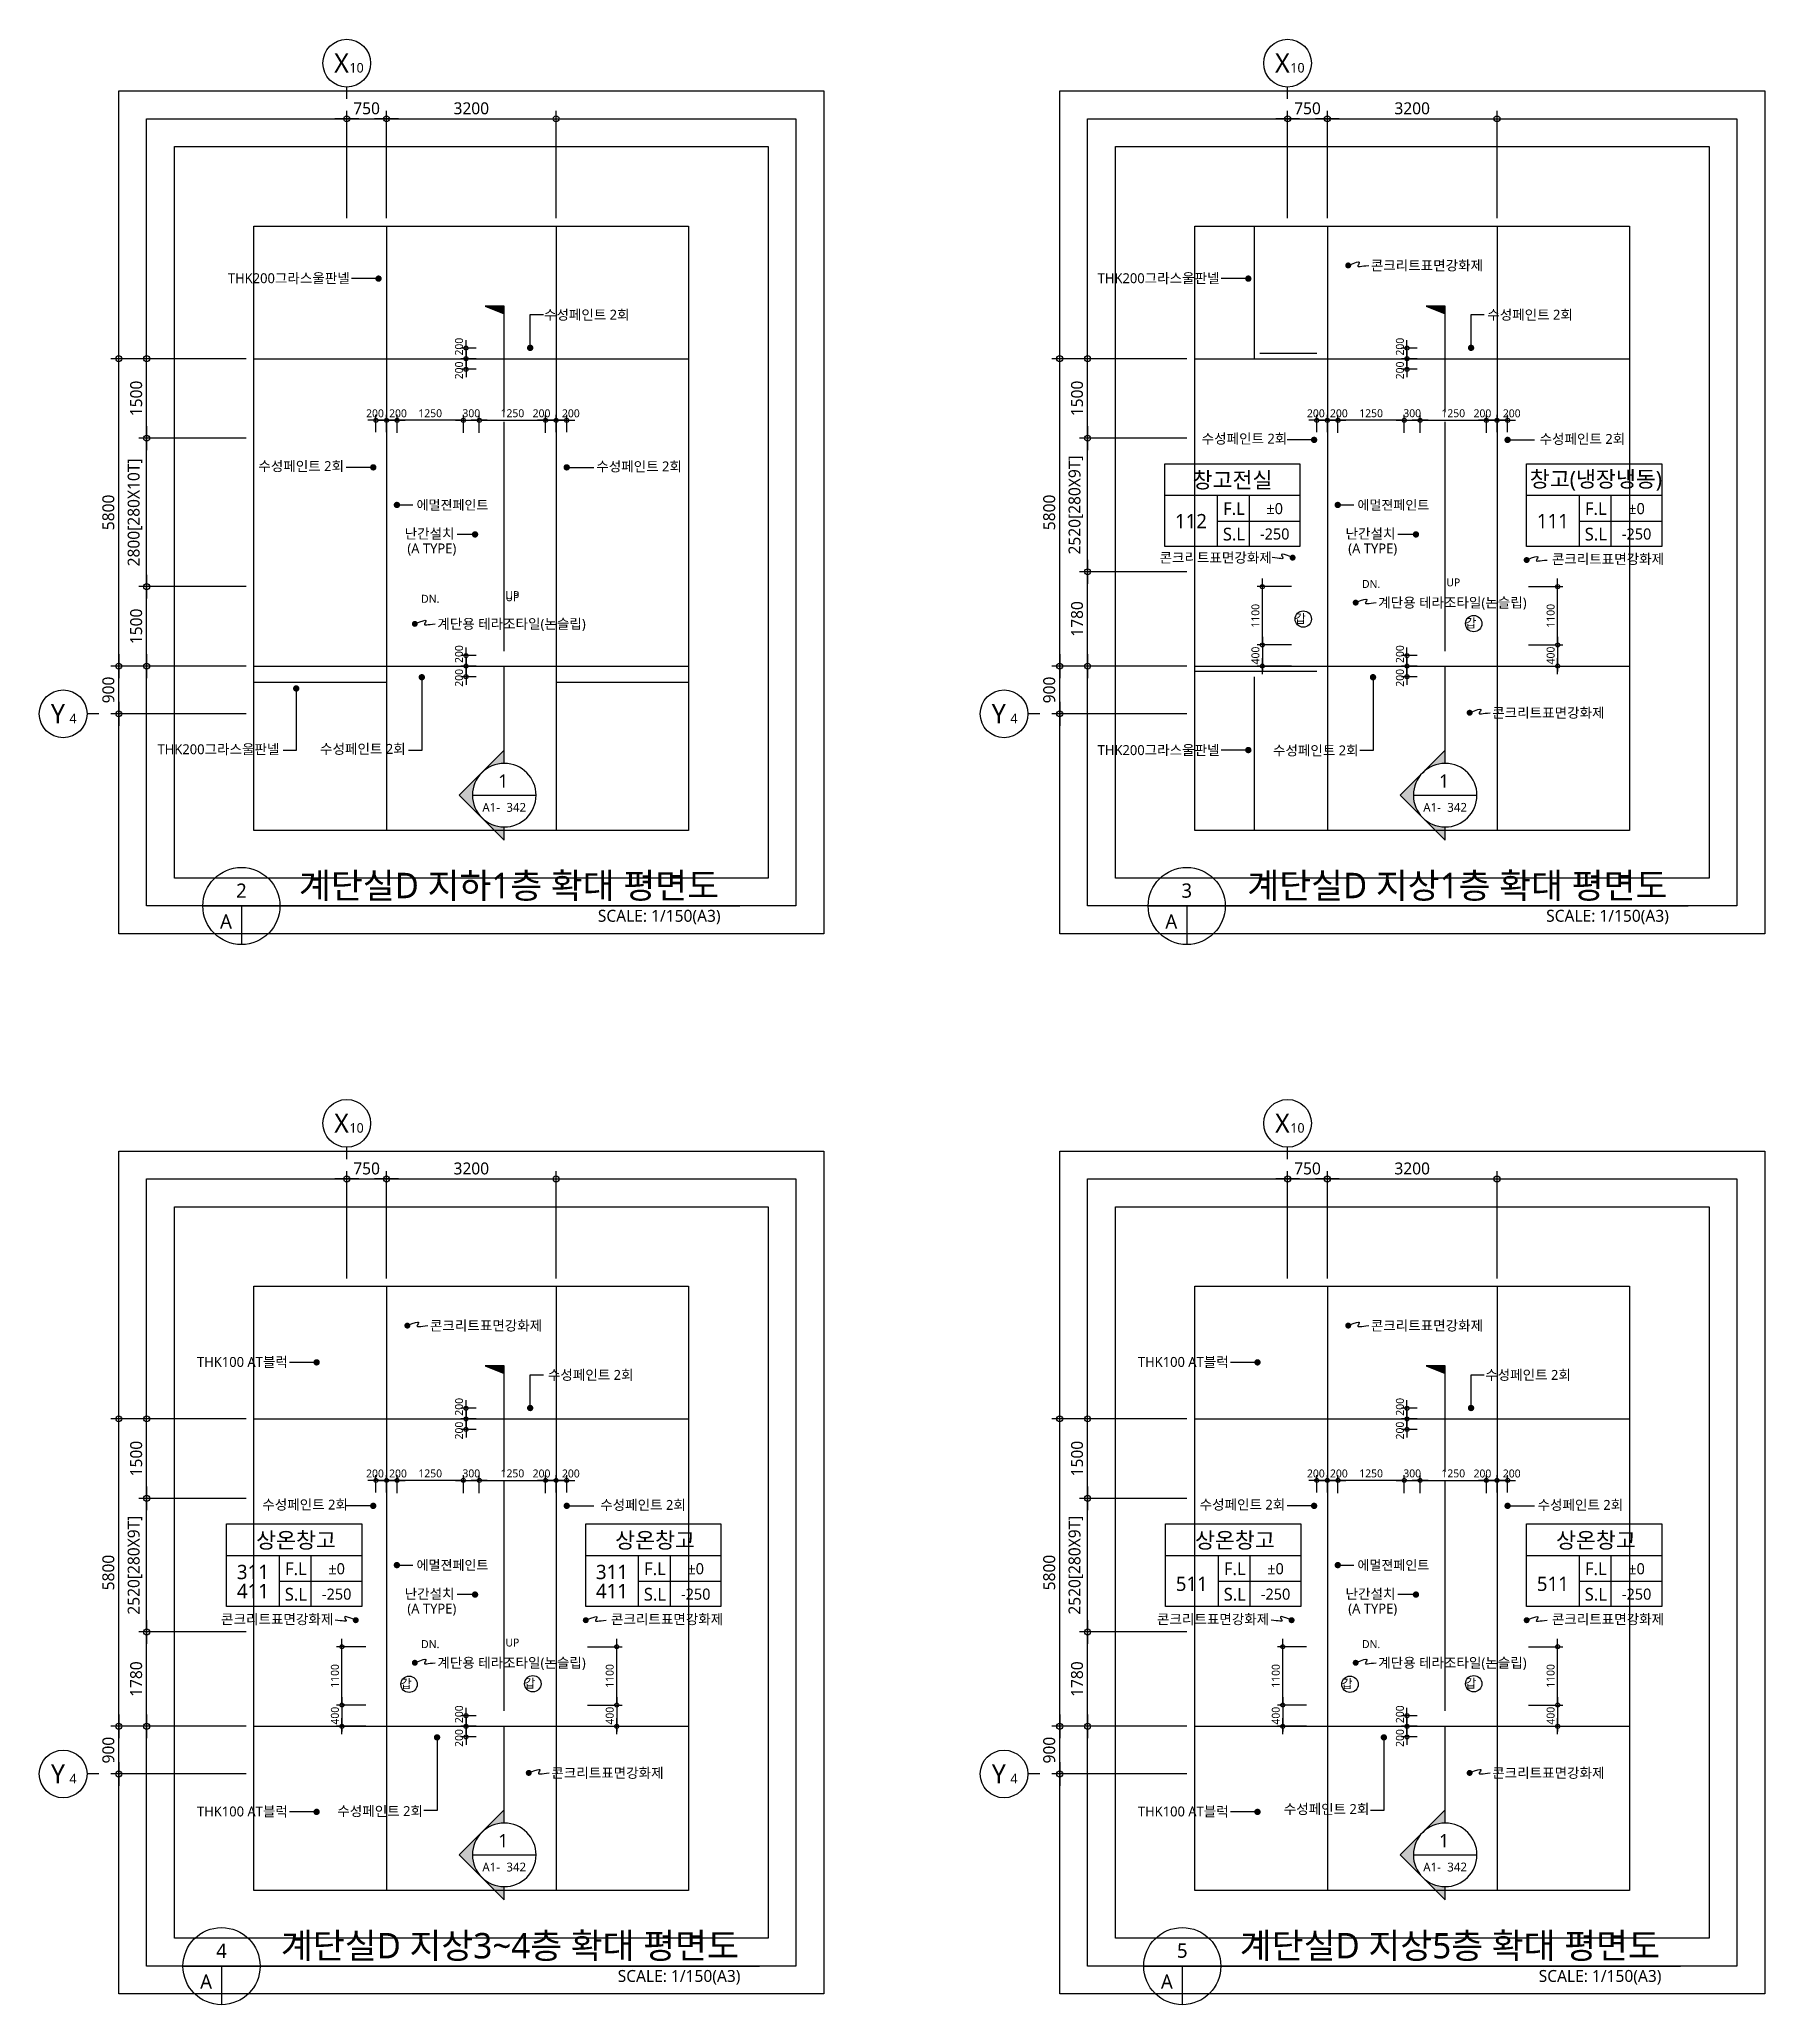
# Model space of a CAD drawing. Header units: millimetres. Extents: x -27671 to 122165, y 825 to 42056.
# Drawn here: x 20550 to 53100, y 2223 to 39300 of the extents above; entities that cross this region are included whole.
import ezdxf
from ezdxf.enums import TextEntityAlignment as Align

# ---------------------------------------------------------------- set-up
doc = ezdxf.new("R2010")
doc.units = ezdxf.units.MM
doc.header["$LTSCALE"] = 100
doc.header["$MEASUREMENT"] = 0
doc.header["$PDSIZE"] = -10
doc.linetypes.add('CEN', pattern=[62, 60, -1, 0, -1])
doc.layers.get('0').update_dxf_attribs({"linetype": 'CONTINUOUS'})
doc.layers.get('Defpoints').update_dxf_attribs({"color": 171, "linetype": 'CONTINUOUS'})
for name, color, linetype in [('CEN(ST)', 1, 'CEN'), ('INS', 9, 'BATTING'), ('LED', 7, 'CONTINUOUS'), ('NDIM', 7, 'CONTINUOUS'), ('SYM', 7, 'CONTINUOUS'), ('SYM(AXIS)', 7, 'CONTINUOUS'), ('TEXT', 3, 'CONTINUOUS'), ('TEXT(AXIS)', 2, 'CONTINUOUS'), ('TEXT(MIN)', 7, 'CONTINUOUS'), ('TEXT(NOTE小)', 1, 'CONTINUOUS'), ('TEXT(노트)', 7, 'CONTINUOUS'), ('TEXT(실명)', 3, 'CONTINUOUS'), ('TEXT-기입', 6, 'CONTINUOUS'), ('TITLE', 7, 'CONTINUOUS')]:
    doc.layers.add(name, color=color, linetype=linetype)
doc.styles.add('CGS', font='cgse', dxfattribs={"bigfont": 'cgs'})
doc.styles.add('나눔바른고딕', font='NanumBarunGothic.ttf')
doc.linetypes.add('BATTING', pattern='A,0.0001,-0.1,[134,ltypeshp.shx,S=0.1,R=0,X=-0.1,Y=0],-0.2,[134,ltypeshp.shx,S=0.1,R=180,X=0.1,Y=0],-0.1', length=0.4001)
doc.dimstyles.new('NDIM 1200', dxfattribs={"dimscale": 75, "dimtxt": 3, "dimasz": 1, "dimexe": 2, "dimexo": 2, "dimgap": 1, "dimtad": 1, "dimdec": 0, "dimdsep": 46, "dimtxsty": 'CGS', "dimblk": 'DOT0', "dimcen": 1, "dimdle": 8, "dimclrd": 256, "dimclre": 256, "dimclrt": 256, "dimadec": 0, "dimazin": 0, "dimtfac": 1, "dimtdec": 0, "dimtix": 1, "dimtmove": 2, "dimatfit": 3, "dimldrblk": 'DOT0', "dimfxl": 1, "dimtolj": 1, "dimtzin": 0, "dimlwd": -1, "dimlwe": -1, "dimarcsym": 0})

msp = doc.modelspace()

# ---------------------------------------------------------------- texts
at = {"layer": 'TEXT', "style": '나눔바른고딕'}
for s, height, p in [('1', 250, (29208.3, 25182.5)), ('1', 250, (46958.3, 25182.5)), ('A1-', 166.67, (28908.3, 24727.1)), ('342', 166.67, (29361.2, 24727.2)), ('A1-', 166.67, (46658.3, 24727.1)), ('342', 166.67, (47111.2, 24727.2)), ('1', 250, (29208.3, 5191.7)), ('1', 250, (46958.3, 5191.7)), ('A1-', 166.67, (28908.3, 4736.3)), ('342', 166.67, (29361.2, 4736.4)), ('A1-', 166.67, (46658.3, 4736.3)), ('342', 166.67, (47111.2, 4736.4))]:
    msp.add_text(s, height=height, dxfattribs=at).set_placement(p)
for s, p in [('2', (24362.8, 23240.9)), ('3', (42196.5, 23240.9)), ('A', (24071.9, 22659.1)), ('A', (41905.6, 22659.1)), ('4', (23987.8, 3240.9)), ('5', (42112.8, 3240.9)), ('A', (23696.9, 2659.1)), ('A', (41821.9, 2659.1))]:
    msp.add_text(s, height=270, dxfattribs=at).set_placement(p, align=Align.MIDDLE)
for s, p in [('계단실D 지하1층 확대 평면도', (33374.6, 23335.5)), ('계단실D 지상1층 확대 평면도', (51265, 23335.5)), ('계단실D 지상3~4층 확대 평면도', (33749.6, 3335.5)), ('계단실D 지상5층 확대 평면도', (51124.6, 3335.5))]:
    msp.add_text(s, height=480, dxfattribs=at).set_placement(p, align=Align.MIDDLE_RIGHT)
for p in [(33401.8, 22877.3), (51292.2, 22877.3), (33776.8, 2877.3), (51151.8, 2877.3)]:
    msp.add_text('SCALE: 1/150(A3)', height=225, dxfattribs=at).set_placement(p, align=Align.TOP_RIGHT)
at = {"layer": 'TEXT(AXIS)', "style": '나눔바른고딕'}
for s, height, p in [('X', 360, (26251.3, 38853)), ('X', 360, (44001.3, 38853)), ('10', 180, (26535.7, 38763)), ('10', 180, (44285.7, 38763)), ('Y', 360, (20901.3, 26578)), ('Y', 360, (38651.3, 26578)), ('4', 180, (21185.7, 26488)), ('4', 180, (38935.7, 26488)), ('X', 360, (26251.3, 18853)), ('X', 360, (44001.3, 18853)), ('10', 180, (26535.7, 18763)), ('10', 180, (44285.7, 18763)), ('Y', 360, (20901.3, 6578)), ('Y', 360, (38651.3, 6578)), ('4', 180, (21185.7, 6488)), ('4', 180, (38935.7, 6488))]:
    msp.add_text(s, height=height, dxfattribs=at).set_placement(p, align=Align.MIDDLE)
at = {"layer": 'TEXT(MIN)', "style": '나눔바른고딕'}
for p in [(27667.5, 30515.2), (45417.5, 30515.2), (27667.5, 10515.2), (45417.5, 10515.2)]:
    msp.add_text('에멀젼페인트', height=180, dxfattribs=at).set_placement(p, align=Align.MIDDLE_LEFT)
for s, p in [('DN.', (45675, 29025)), ('UP', (47225, 29055)), ('DN.', (27925, 28745)), ('UP', (29475, 28815)), ('UP', (29475, 28775)), ('DN.', (27925, 9025)), ('DN.', (27925, 9025)), ('UP', (29475, 9055)), ('DN.', (45675, 9025)), ('DN.', (45675, 9025))]:
    msp.add_text(s, height=150, dxfattribs=at).set_placement(p, align=Align.MIDDLE_CENTER)
at = {"layer": 'TEXT(노트)', "style": '나눔바른고딕'}
for s, p in [('THK200그라스울판넬', (26406.6, 34793)), ('THK200그라스울판넬', (42815.4, 34793)), ('수성페인트 2회', (31685.3, 34103.7)), ('수성페인트 2회', (49481.4, 34103.7)), ('수성페인트 2회', (44093.7, 31766)), ('수성페인트 2회', (50468.3, 31760.4)), ('수성페인트 2회', (26297.6, 31248)), ('수성페인트 2회', (32672.3, 31242.4)), ('난간설치', (28383.9, 29973.6)), ('난간설치', (46133.9, 29973.6)), ('(A TYPE)', (28416.7, 29695.6)), ('(A TYPE)', (46166.7, 29695.6)), ('THK200그라스울판넬', (25079.3, 25906.5)), ('수성페인트 2회', (27461.4, 25913.2)), ('THK200그라스울판넬', (42815.4, 25890.8)), ('수성페인트 2회', (45438.4, 25884.7)), ('THK100 AT블럭', (25238.4, 14348.3)), ('THK100 AT블럭', (42988.4, 14348.3)), ('수성페인트 2회', (31759.4, 14103.7)), ('수성페인트 2회', (49442.6, 14103.7)), ('수성페인트 2회', (26371.7, 11656.5)), ('수성페인트 2회', (32746.4, 11650.9)), ('수성페인트 2회', (44054.9, 11656.5)), ('수성페인트 2회', (50429.6, 11650.9)), ('난간설치', (28383.9, 9973.6)), ('난간설치', (46133.9, 9973.6)), ('(A TYPE)', (28416.7, 9695.6)), ('(A TYPE)', (46166.7, 9695.6)), ('THK100 AT블럭', (25238.4, 5867.8)), ('수성페인트 2회', (27787.9, 5874.8)), ('THK100 AT블럭', (42988.4, 5867.8)), ('수성페인트 2회', (45641.9, 5913.2))]:
    msp.add_text(s, height=187.5, dxfattribs=at).set_placement(p, align=Align.MIDDLE_RIGHT)
for s, p in [('콘크리트표면강화제', (45669.4, 35034)), ('콘크리트표면강화제', (41683.6, 29521.5)), ('콘크리트표면강화제', (49084.6, 29495)), ('계단용 테라조타일(논슬립)', (45810.3, 28673)), ('계단용 테라조타일(논슬립)', (28060.3, 28272.3)), ('콘크리트표면강화제', (47959.9, 26595.3)), ('콘크리트표면강화제', (27919.4, 15034)), ('콘크리트표면강화제', (45669.4, 15034)), ('콘크리트표면강화제', (23979.1, 9495)), ('콘크리트표면강화제', (31334.6, 9495)), ('콘크리트표면강화제', (41635, 9495)), ('콘크리트표면강화제', (49084.6, 9495)), ('계단용 테라조타일(논슬립)', (28060.3, 8673)), ('계단용 테라조타일(논슬립)', (45810.3, 8673)), ('콘크리트표면강화제', (30209.9, 6595.3)), ('콘크리트표면강화제', (47959.9, 6595.3))]:
    msp.add_text(s, height=187.5, dxfattribs=at).set_placement(p, align=Align.MIDDLE_LEFT)
at = {"layer": 'TEXT(실명)', "style": '나눔바른고딕'}
for s, p in [('창고전실', (43060.5, 30989.9)), ('창고(냉장냉동)', (49916.3, 30989.9)), ('상온창고', (25392.6, 10989.9)), ('상온창고', (32166.3, 10989.9)), ('상온창고', (43105.3, 10989.9)), ('상온창고', (49916.3, 10989.9))]:
    msp.add_text(s, height=300, dxfattribs=at).set_placement(p, align=Align.MIDDLE)
at = {"layer": 'TEXT-기입', "style": '나눔바른고딕'}
for s, height, p in [('±0', 210, (43856.2, 30447.1)), ('±0', 210, (50682.9, 30447.1)), ('112', 270, (42276.6, 30211.7)), ('-250', 210, (43856.4, 29968)), ('111', 270, (49103.3, 30211.7)), ('-250', 210, (50683.2, 29968)), ('311', 270, (24579.6, 10385.9)), ('±0', 210, (26159.3, 10447.1)), ('311', 270, (31353.3, 10385.9)), ('±0', 210, (32932.9, 10447.1)), ('±0', 210, (43872, 10447.1)), ('±0', 210, (50682.9, 10447.1)), ('411', 270, (24579.6, 10027.1)), ('-250', 210, (26159.5, 9968)), ('411', 270, (31353.3, 10027.1)), ('-250', 210, (32933.2, 9968)), ('511', 270, (42292.3, 10161.8)), ('-250', 210, (43872.2, 9968)), ('511', 270, (49103.3, 10161.8)), ('-250', 210, (50683.2, 9968))]:
    msp.add_text(s, height=height, dxfattribs=at).set_placement(p, align=Align.MIDDLE)

# ---------------------------------------------------------------- blocks, each defined once
blk = doc.blocks.new('A$C2F20087E')
at = {"layer": 'SYM(AXIS)'}
blk.add_line((600, 0), (600, 300), dxfattribs=at)
blk.add_circle((600, 900), 600, dxfattribs=at)
blk = doc.blocks.new('DOT0')
blk.add_line((-3, 0), (3, 0))
at = {"color": 6}
blk.add_circle((0, 0), 0.75, dxfattribs=at)
blk = doc.blocks.new('*D72')
at = {"layer": 'Defpoints', "color": 0, "ltscale": 0.4, "transparency": 16777216}
for p in [(30300, 17800), (27100, 15775), (30300, 15775)]:
    blk.add_point(p, dxfattribs=at)
at = {"layer": 'NDIM', "ltscale": 0.4, "transparency": 16777216}
for p, q in [((27100, 15925), (27100, 17950)), ((27175, 17800), (30225, 17800)), ((30300, 15925), (30300, 17950))]:
    blk.add_line(p, q, dxfattribs=at)
at = {"layer": 'NDIM', "ltscale": 0.4, "transparency": 16777216, "xscale": 75, "yscale": 75, "zscale": 75, "rotation": 180}
blk.add_blockref('DOT0', (27100, 17800), dxfattribs=at)
at = {"layer": 'NDIM', "ltscale": 0.4, "transparency": 16777216, "xscale": 75, "yscale": 75, "zscale": 75}
blk.add_blockref('DOT0', (30300, 17800), dxfattribs=at)
at = {"layer": 'NDIM', "ltscale": 0.4, "transparency": 16777216, "insert": (28700, 17997), "char_height": 225, "attachment_point": 5, "style": '나눔바른고딕'}
blk.add_mtext('\\A1;3200', dxfattribs=at)
blk = doc.blocks.new('*D73')
at = {"layer": 'Defpoints', "color": 0, "ltscale": 0.4, "transparency": 16777216}
for p in [(27100, 17800), (26350, 15775), (27100, 15775)]:
    blk.add_point(p, dxfattribs=at)
at = {"layer": 'NDIM', "ltscale": 0.4, "transparency": 16777216}
for p, q in [((26350, 15925), (26350, 17950)), ((26425, 17800), (27025, 17800)), ((27100, 15925), (27100, 17950))]:
    blk.add_line(p, q, dxfattribs=at)
at = {"layer": 'NDIM', "ltscale": 0.4, "transparency": 16777216, "xscale": 75, "yscale": 75, "zscale": 75, "rotation": 180}
blk.add_blockref('DOT0', (26350, 17800), dxfattribs=at)
at = {"layer": 'NDIM', "ltscale": 0.4, "transparency": 16777216, "xscale": 75, "yscale": 75, "zscale": 75}
blk.add_blockref('DOT0', (27100, 17800), dxfattribs=at)
at = {"layer": 'NDIM', "ltscale": 0.4, "transparency": 16777216, "insert": (26725, 17997), "char_height": 225, "attachment_point": 5, "style": '나눔바른고딕'}
blk.add_mtext('\\A1;750', dxfattribs=at)
blk = doc.blocks.new('*D37')
at = {"layer": 'Defpoints', "color": 0, "ltscale": 0.4, "transparency": 16777216}
for p in [(30300, 37800), (27100, 35775), (30300, 35775)]:
    blk.add_point(p, dxfattribs=at)
at = {"layer": 'NDIM', "ltscale": 0.4, "transparency": 16777216}
for p, q in [((27100, 35925), (27100, 37950)), ((30300, 35925), (30300, 37950)), ((27175, 37800), (30225, 37800))]:
    blk.add_line(p, q, dxfattribs=at)
at = {"layer": 'NDIM', "ltscale": 0.4, "transparency": 16777216, "xscale": 75, "yscale": 75, "zscale": 75, "rotation": 180}
blk.add_blockref('DOT0', (27100, 37800), dxfattribs=at)
at = {"layer": 'NDIM', "ltscale": 0.4, "transparency": 16777216, "xscale": 75, "yscale": 75, "zscale": 75}
blk.add_blockref('DOT0', (30300, 37800), dxfattribs=at)
at = {"layer": 'NDIM', "ltscale": 0.4, "transparency": 16777216, "insert": (28700, 37997), "char_height": 225, "attachment_point": 5, "style": '나눔바른고딕'}
blk.add_mtext('\\A1;3200', dxfattribs=at)
blk = doc.blocks.new('*D36')
at = {"layer": 'Defpoints', "color": 0, "ltscale": 0.4, "transparency": 16777216}
for p in [(27100, 37800), (26350, 35775), (27100, 35775)]:
    blk.add_point(p, dxfattribs=at)
at = {"layer": 'NDIM', "ltscale": 0.4, "transparency": 16777216}
for p, q in [((26350, 35925), (26350, 37950)), ((27100, 35925), (27100, 37950)), ((26425, 37800), (27025, 37800))]:
    blk.add_line(p, q, dxfattribs=at)
at = {"layer": 'NDIM', "ltscale": 0.4, "transparency": 16777216, "xscale": 75, "yscale": 75, "zscale": 75, "rotation": 180}
blk.add_blockref('DOT0', (26350, 37800), dxfattribs=at)
at = {"layer": 'NDIM', "ltscale": 0.4, "transparency": 16777216, "xscale": 75, "yscale": 75, "zscale": 75}
blk.add_blockref('DOT0', (27100, 37800), dxfattribs=at)
at = {"layer": 'NDIM', "ltscale": 0.4, "transparency": 16777216, "insert": (26725, 37997), "char_height": 225, "attachment_point": 5, "style": '나눔바른고딕'}
blk.add_mtext('\\A1;750', dxfattribs=at)
blk = doc.blocks.new('SECTION_계단실D1')
at = {"layer": 'SYM'}
blk.add_hatch(color=256, dxfattribs=at).paths.add_polyline_path([(447340, -81662), (447700, -81806), (447700, -81662)])
h = blk.add_hatch(color=256, dxfattribs=at)
h.paths.add_polyline_path([(446851, -90885), (447276, -91310, -0.414214), (447276, -90461)])
h.paths.add_polyline_path([(447276, -91310), (447700, -91734), (447700, -91485, -0.198912)])
h.paths.add_polyline_path([(447276, -90461, -0.198912), (447700, -90285), (447700, -90037)])
at = {"layer": 'Defpoints'}
blk.add_line((447700, -87866), (447700, -84019), dxfattribs=at)
at = {"layer": 'SYM'}
for p, q in [((447340, -81662), (447700, -81806)), ((447700, -81662), (447340, -81662)), ((447700, -83659), (447700, -81662)), ((447700, -84019), (447700, -83839)), ((447700, -88166), (447700, -87866)), ((447700, -90285), (447700, -88466)), ((447700, -90037), (446851, -90885)), ((447700, -91734), (446851, -90885)), ((447100, -90885), (448300, -90885)), ((447700, -91734), (447700, -91485))]:
    blk.add_line(p, q, dxfattribs=at)
blk.add_arc((447700, -90885), 600, 90, 89.7615, dxfattribs=at)
blk = doc.blocks.new('*D38')
at = {"layer": 'Defpoints', "color": 0, "ltscale": 0.4, "transparency": 16777216}
for p in [(28601, 27675), (28892, 27675), (28892, 27475)]:
    blk.add_point(p, dxfattribs=at)
at = {"layer": 'NDIM', "ltscale": 0.4, "transparency": 16777216}
for p, q in [((28792, 27675), (28501, 27675)), ((28792, 27475), (28501, 27475)), ((28601, 27525), (28601, 27625))]:
    blk.add_line(p, q, dxfattribs=at)
at = {"layer": 'NDIM', "ltscale": 0.4, "transparency": 16777216, "xscale": 50, "yscale": 50, "zscale": 50}
for p, rotation in [((28601, 27675), 90), ((28601, 27475), 270)]:
    blk.add_blockref('DOT0', p, dxfattribs=dict(at, rotation=rotation))
at = {"layer": 'NDIM', "ltscale": 0.4, "transparency": 16777216, "insert": (28469, 27702), "char_height": 150, "attachment_point": 5, "rotation": 90, "style": '나눔바른고딕'}
blk.add_mtext('\\A1;200', dxfattribs=at)
blk = doc.blocks.new('*D39')
at = {"layer": 'Defpoints', "color": 0, "ltscale": 0.4, "transparency": 16777216}
for p in [(28892, 27475), (28601, 27275), (28892, 27275)]:
    blk.add_point(p, dxfattribs=at)
at = {"layer": 'NDIM', "ltscale": 0.4, "transparency": 16777216}
for p, q in [((28792, 27475), (28501, 27475)), ((28792, 27275), (28501, 27275)), ((28601, 27425), (28601, 27325))]:
    blk.add_line(p, q, dxfattribs=at)
at = {"layer": 'NDIM', "ltscale": 0.4, "transparency": 16777216, "xscale": 50, "yscale": 50, "zscale": 50}
for p, rotation in [((28601, 27475), 90), ((28601, 27275), 270)]:
    blk.add_blockref('DOT0', p, dxfattribs=dict(at, rotation=rotation))
at = {"layer": 'NDIM', "ltscale": 0.4, "transparency": 16777216, "insert": (28469, 27254), "char_height": 150, "attachment_point": 5, "rotation": 90, "style": '나눔바른고딕'}
blk.add_mtext('\\A1;200', dxfattribs=at)
blk = doc.blocks.new('*D40')
at = {"layer": 'Defpoints', "color": 0, "ltscale": 0.4, "transparency": 16777216}
for p in [(28601, 33475), (28892, 33475), (28892, 33275)]:
    blk.add_point(p, dxfattribs=at)
at = {"layer": 'NDIM', "ltscale": 0.4, "transparency": 16777216}
for p, q in [((28792, 33475), (28501, 33475)), ((28601, 33325), (28601, 33425)), ((28792, 33275), (28501, 33275))]:
    blk.add_line(p, q, dxfattribs=at)
at = {"layer": 'NDIM', "ltscale": 0.4, "transparency": 16777216, "xscale": 50, "yscale": 50, "zscale": 50}
for p, rotation in [((28601, 33475), 90), ((28601, 33275), 270)]:
    blk.add_blockref('DOT0', p, dxfattribs=dict(at, rotation=rotation))
at = {"layer": 'NDIM', "ltscale": 0.4, "transparency": 16777216, "insert": (28469, 33502), "char_height": 150, "attachment_point": 5, "rotation": 90, "style": '나눔바른고딕'}
blk.add_mtext('\\A1;200', dxfattribs=at)
blk = doc.blocks.new('*D41')
at = {"layer": 'Defpoints', "color": 0, "ltscale": 0.4, "transparency": 16777216}
for p in [(28601, 33075), (28892, 33275), (28892, 33075)]:
    blk.add_point(p, dxfattribs=at)
at = {"layer": 'NDIM', "ltscale": 0.4, "transparency": 16777216}
for p, q in [((28792, 33275), (28501, 33275)), ((28792, 33075), (28501, 33075)), ((28601, 33225), (28601, 33125))]:
    blk.add_line(p, q, dxfattribs=at)
at = {"layer": 'NDIM', "ltscale": 0.4, "transparency": 16777216, "xscale": 50, "yscale": 50, "zscale": 50}
for p, rotation in [((28601, 33275), 90), ((28601, 33075), 270)]:
    blk.add_blockref('DOT0', p, dxfattribs=dict(at, rotation=rotation))
at = {"layer": 'NDIM', "ltscale": 0.4, "transparency": 16777216, "insert": (28469, 33054), "char_height": 150, "attachment_point": 5, "rotation": 90, "style": '나눔바른고딕'}
blk.add_mtext('\\A1;200', dxfattribs=at)
blk = doc.blocks.new('*D42')
at = {"layer": 'Defpoints', "color": 0, "ltscale": 0.4, "transparency": 16777216}
for p in [(27300, 32113), (27300, 31775), (28550, 31775)]:
    blk.add_point(p, dxfattribs=at)
at = {"layer": 'NDIM', "ltscale": 0.4, "transparency": 16777216}
for p, q in [((27300, 31875), (27300, 32213)), ((28500, 32113), (27350, 32113)), ((28550, 31875), (28550, 32213))]:
    blk.add_line(p, q, dxfattribs=at)
at = {"layer": 'NDIM', "ltscale": 0.4, "transparency": 16777216, "xscale": 50, "yscale": 50, "zscale": 50, "rotation": 180}
blk.add_blockref('DOT0', (27300, 32113), dxfattribs=at)
at = {"layer": 'NDIM', "ltscale": 0.4, "transparency": 16777216, "xscale": 50, "yscale": 50, "zscale": 50}
blk.add_blockref('DOT0', (28550, 32113), dxfattribs=at)
at = {"layer": 'NDIM', "ltscale": 0.4, "transparency": 16777216, "insert": (27925, 32245), "char_height": 150, "attachment_point": 5, "style": '나눔바른고딕'}
blk.add_mtext('\\A1;1250', dxfattribs=at)
blk = doc.blocks.new('*D43')
at = {"layer": 'Defpoints', "color": 0, "ltscale": 0.4, "transparency": 16777216}
for p in [(28850, 32113), (28550, 31775), (28850, 31775)]:
    blk.add_point(p, dxfattribs=at)
at = {"layer": 'NDIM', "ltscale": 0.4, "transparency": 16777216}
for p, q in [((28500, 32113), (28450, 32113)), ((28550, 31875), (28550, 32213)), ((28550, 32113), (28850, 32113)), ((28850, 31875), (28850, 32213)), ((28900, 32113), (28950, 32113))]:
    blk.add_line(p, q, dxfattribs=at)
at = {"layer": 'NDIM', "ltscale": 0.4, "transparency": 16777216, "xscale": 50, "yscale": 50, "zscale": 50}
blk.add_blockref('DOT0', (28550, 32113), dxfattribs=at)
at = {"layer": 'NDIM', "ltscale": 0.4, "transparency": 16777216, "xscale": 50, "yscale": 50, "zscale": 50, "rotation": 180}
blk.add_blockref('DOT0', (28850, 32113), dxfattribs=at)
at = {"layer": 'NDIM', "ltscale": 0.4, "transparency": 16777216, "insert": (28700, 32245), "char_height": 150, "attachment_point": 5, "style": '나눔바른고딕'}
blk.add_mtext('\\A1;300', dxfattribs=at)
blk = doc.blocks.new('*D44')
at = {"layer": 'Defpoints', "color": 0, "ltscale": 0.4, "transparency": 16777216}
for p in [(30100, 32113), (28850, 31775), (30100, 31775)]:
    blk.add_point(p, dxfattribs=at)
at = {"layer": 'NDIM', "ltscale": 0.4, "transparency": 16777216}
for p, q in [((28850, 31875), (28850, 32213)), ((28900, 32113), (30050, 32113)), ((30100, 31875), (30100, 32213))]:
    blk.add_line(p, q, dxfattribs=at)
at = {"layer": 'NDIM', "ltscale": 0.4, "transparency": 16777216, "xscale": 50, "yscale": 50, "zscale": 50, "rotation": 180}
blk.add_blockref('DOT0', (28850, 32113), dxfattribs=at)
at = {"layer": 'NDIM', "ltscale": 0.4, "transparency": 16777216, "xscale": 50, "yscale": 50, "zscale": 50}
blk.add_blockref('DOT0', (30100, 32113), dxfattribs=at)
at = {"layer": 'NDIM', "ltscale": 0.4, "transparency": 16777216, "insert": (29475, 32245), "char_height": 150, "attachment_point": 5, "style": '나눔바른고딕'}
blk.add_mtext('\\A1;1250', dxfattribs=at)
blk = doc.blocks.new('*D45')
at = {"layer": 'Defpoints', "color": 0, "ltscale": 0.4, "transparency": 16777216}
for p in [(27300, 32113), (27100, 31788), (27300, 31788)]:
    blk.add_point(p, dxfattribs=at)
at = {"layer": 'NDIM', "ltscale": 0.4, "transparency": 16777216}
for p, q in [((27100, 31888), (27100, 32213)), ((27150, 32113), (27250, 32113)), ((27300, 31888), (27300, 32213))]:
    blk.add_line(p, q, dxfattribs=at)
at = {"layer": 'NDIM', "ltscale": 0.4, "transparency": 16777216, "xscale": 50, "yscale": 50, "zscale": 50, "rotation": 180}
blk.add_blockref('DOT0', (27100, 32113), dxfattribs=at)
at = {"layer": 'NDIM', "ltscale": 0.4, "transparency": 16777216, "xscale": 50, "yscale": 50, "zscale": 50}
blk.add_blockref('DOT0', (27300, 32113), dxfattribs=at)
at = {"layer": 'NDIM', "ltscale": 0.4, "transparency": 16777216, "insert": (27317, 32243), "char_height": 150, "attachment_point": 5, "style": '나눔바른고딕'}
blk.add_mtext('\\A1;200', dxfattribs=at)
blk = doc.blocks.new('*D46')
at = {"layer": 'Defpoints', "color": 0, "ltscale": 0.4, "transparency": 16777216}
for p in [(30100, 32113), (30100, 31788), (30300, 31788)]:
    blk.add_point(p, dxfattribs=at)
at = {"layer": 'NDIM', "ltscale": 0.4, "transparency": 16777216}
for p, q in [((30100, 31888), (30100, 32213)), ((30250, 32113), (30150, 32113)), ((30300, 31888), (30300, 32213))]:
    blk.add_line(p, q, dxfattribs=at)
at = {"layer": 'NDIM', "ltscale": 0.4, "transparency": 16777216, "xscale": 50, "yscale": 50, "zscale": 50, "rotation": 180}
blk.add_blockref('DOT0', (30100, 32113), dxfattribs=at)
at = {"layer": 'NDIM', "ltscale": 0.4, "transparency": 16777216, "xscale": 50, "yscale": 50, "zscale": 50}
blk.add_blockref('DOT0', (30300, 32113), dxfattribs=at)
at = {"layer": 'NDIM', "ltscale": 0.4, "transparency": 16777216, "insert": (30025, 32243), "char_height": 150, "attachment_point": 5, "style": '나눔바른고딕'}
blk.add_mtext('\\A1;200', dxfattribs=at)
blk = doc.blocks.new('*D47')
at = {"layer": 'Defpoints', "color": 0, "ltscale": 0.4, "transparency": 16777216}
for p in [(30500, 32113), (30300, 31788), (30500, 31788)]:
    blk.add_point(p, dxfattribs=at)
at = {"layer": 'NDIM', "ltscale": 0.4, "transparency": 16777216}
for p, q in [((30300, 31888), (30300, 32213)), ((30350, 32113), (30450, 32113)), ((30500, 31888), (30500, 32213))]:
    blk.add_line(p, q, dxfattribs=at)
at = {"layer": 'NDIM', "ltscale": 0.4, "transparency": 16777216, "xscale": 50, "yscale": 50, "zscale": 50, "rotation": 180}
blk.add_blockref('DOT0', (30300, 32113), dxfattribs=at)
at = {"layer": 'NDIM', "ltscale": 0.4, "transparency": 16777216, "xscale": 50, "yscale": 50, "zscale": 50}
blk.add_blockref('DOT0', (30500, 32113), dxfattribs=at)
at = {"layer": 'NDIM', "ltscale": 0.4, "transparency": 16777216, "insert": (30578, 32243), "char_height": 150, "attachment_point": 5, "style": '나눔바른고딕'}
blk.add_mtext('\\A1;200', dxfattribs=at)
blk = doc.blocks.new('*D48')
at = {"layer": 'Defpoints', "color": 0, "ltscale": 0.4, "transparency": 16777216}
for p in [(26900, 32113), (26900, 31788), (27100, 31788)]:
    blk.add_point(p, dxfattribs=at)
at = {"layer": 'NDIM', "ltscale": 0.4, "transparency": 16777216}
for p, q in [((26900, 31888), (26900, 32213)), ((27050, 32113), (26950, 32113)), ((27100, 31888), (27100, 32213))]:
    blk.add_line(p, q, dxfattribs=at)
at = {"layer": 'NDIM', "ltscale": 0.4, "transparency": 16777216, "xscale": 50, "yscale": 50, "zscale": 50, "rotation": 180}
blk.add_blockref('DOT0', (26900, 32113), dxfattribs=at)
at = {"layer": 'NDIM', "ltscale": 0.4, "transparency": 16777216, "xscale": 50, "yscale": 50, "zscale": 50}
blk.add_blockref('DOT0', (27100, 32113), dxfattribs=at)
at = {"layer": 'NDIM', "ltscale": 0.4, "transparency": 16777216, "insert": (26883, 32243), "char_height": 150, "attachment_point": 5, "style": '나눔바른고딕'}
blk.add_mtext('\\A1;200', dxfattribs=at)
blk = doc.blocks.new('_Dot')
at = {"color": 0, "linetype": 'ByBlock', "lineweight": -2}
blk.add_line((-0.5, 0), (-1, 0), dxfattribs=at)
at = {"color": 0, "linetype": 'ByBlock', "const_width": 0.5}
blk.add_lwpolyline([(-0.25, 0, 1), (0.25, 0, 1)], format="xyb", close=True, dxfattribs=at)
blk = doc.blocks.new('*D52')
at = {"layer": 'Defpoints', "color": 0, "ltscale": 0.4, "transparency": 16777216}
for p in [(22050, 33275), (24600, 33275), (24600, 27475)]:
    blk.add_point(p, dxfattribs=at)
at = {"layer": 'NDIM', "ltscale": 0.4, "transparency": 16777216}
for p, q in [((24450, 33275), (21900, 33275)), ((22050, 27550), (22050, 33200)), ((24450, 27475), (21900, 27475))]:
    blk.add_line(p, q, dxfattribs=at)
at = {"layer": 'NDIM', "ltscale": 0.4, "transparency": 16777216, "xscale": 75, "yscale": 75, "zscale": 75}
for p, rotation in [((22050, 33275), 90), ((22050, 27475), 270)]:
    blk.add_blockref('DOT0', p, dxfattribs=dict(at, rotation=rotation))
at = {"layer": 'NDIM', "ltscale": 0.4, "transparency": 16777216, "insert": (21853, 30375), "char_height": 225, "attachment_point": 5, "rotation": 90, "style": '나눔바른고딕'}
blk.add_mtext('\\A1;5800', dxfattribs=at)
blk = doc.blocks.new('*D53')
at = {"layer": 'Defpoints', "color": 0, "ltscale": 0.4, "transparency": 16777216}
for p in [(22050, 27475), (24600, 27475), (24600, 26575)]:
    blk.add_point(p, dxfattribs=at)
at = {"layer": 'NDIM', "ltscale": 0.4, "transparency": 16777216}
for p, q in [((24450, 27475), (21900, 27475)), ((22050, 26650), (22050, 27400)), ((24450, 26575), (21900, 26575))]:
    blk.add_line(p, q, dxfattribs=at)
at = {"layer": 'NDIM', "ltscale": 0.4, "transparency": 16777216, "xscale": 75, "yscale": 75, "zscale": 75}
for p, rotation in [((22050, 27475), 90), ((22050, 26575), 270)]:
    blk.add_blockref('DOT0', p, dxfattribs=dict(at, rotation=rotation))
at = {"layer": 'NDIM', "ltscale": 0.4, "transparency": 16777216, "insert": (21853, 27025), "char_height": 225, "attachment_point": 5, "rotation": 90, "style": '나눔바른고딕'}
blk.add_mtext('\\A1;900', dxfattribs=at)
blk = doc.blocks.new('*D49')
at = {"layer": 'Defpoints', "color": 0, "ltscale": 0.4, "transparency": 16777216}
for p in [(22575, 28975), (24600, 28975), (24075, 27475)]:
    blk.add_point(p, dxfattribs=at)
at = {"layer": 'NDIM', "ltscale": 0.4, "transparency": 16777216}
for p, q in [((24450, 28975), (22425, 28975)), ((22575, 27550), (22575, 28900)), ((23925, 27475), (22425, 27475))]:
    blk.add_line(p, q, dxfattribs=at)
at = {"layer": 'NDIM', "ltscale": 0.4, "transparency": 16777216, "xscale": 75, "yscale": 75, "zscale": 75}
for p, rotation in [((22575, 28975), 90), ((22575, 27475), 270)]:
    blk.add_blockref('DOT0', p, dxfattribs=dict(at, rotation=rotation))
at = {"layer": 'NDIM', "ltscale": 0.4, "transparency": 16777216, "insert": (22378, 28225), "char_height": 225, "attachment_point": 5, "rotation": 90, "style": '나눔바른고딕'}
blk.add_mtext('\\A1;1500', dxfattribs=at)
blk = doc.blocks.new('*D50')
at = {"layer": 'Defpoints', "color": 0, "ltscale": 0.4, "transparency": 16777216}
for p in [(22575, 31775), (24600, 31775), (24600, 28975)]:
    blk.add_point(p, dxfattribs=at)
at = {"layer": 'NDIM', "ltscale": 0.4, "transparency": 16777216}
for p, q in [((24450, 31775), (22425, 31775)), ((22575, 29050), (22575, 31700)), ((24450, 28975), (22425, 28975))]:
    blk.add_line(p, q, dxfattribs=at)
at = {"layer": 'NDIM', "ltscale": 0.4, "transparency": 16777216, "xscale": 75, "yscale": 75, "zscale": 75}
for p, rotation in [((22575, 31775), 90), ((22575, 28975), 270)]:
    blk.add_blockref('DOT0', p, dxfattribs=dict(at, rotation=rotation))
at = {"layer": 'NDIM', "ltscale": 0.4, "transparency": 16777216, "insert": (22354, 30375), "char_height": 225, "width": 705.92, "attachment_point": 5, "rotation": 90, "style": '나눔바른고딕'}
blk.add_mtext('\\A1;2800[280X10T]', dxfattribs=at)
blk = doc.blocks.new('*D51')
at = {"layer": 'Defpoints', "color": 0, "ltscale": 0.4, "transparency": 16777216}
for p in [(22575, 33275), (24075, 33275), (24600, 31775)]:
    blk.add_point(p, dxfattribs=at)
at = {"layer": 'NDIM', "ltscale": 0.4, "transparency": 16777216}
for p, q in [((23925, 33275), (22425, 33275)), ((22575, 31850), (22575, 33200)), ((24450, 31775), (22425, 31775))]:
    blk.add_line(p, q, dxfattribs=at)
at = {"layer": 'NDIM', "ltscale": 0.4, "transparency": 16777216, "xscale": 75, "yscale": 75, "zscale": 75}
for p, rotation in [((22575, 33275), 90), ((22575, 31775), 270)]:
    blk.add_blockref('DOT0', p, dxfattribs=dict(at, rotation=rotation))
at = {"layer": 'NDIM', "ltscale": 0.4, "transparency": 16777216, "insert": (22378, 32525), "char_height": 225, "attachment_point": 5, "rotation": 90, "style": '나눔바른고딕'}
blk.add_mtext('\\A1;1500', dxfattribs=at)
blk = doc.blocks.new('갑종방화문표기')
at = {"layer": 'TEXT(NOTE小)'}
blk.add_circle((0, 0), 150, dxfattribs=at)
at = {"layer": 'TEXT(NOTE小)', "style": '나눔바른고딕'}
blk.add_text('갑', height=160, dxfattribs=at).set_placement((-53, 7), align=Align.MIDDLE_CENTER)
blk = doc.blocks.new('*D104')
at = {"layer": 'Defpoints', "color": 0, "ltscale": 0.4, "transparency": 16777216}
for p in [(22050, 13275), (24600, 13275), (24600, 7475)]:
    blk.add_point(p, dxfattribs=at)
at = {"layer": 'NDIM', "ltscale": 0.4, "transparency": 16777216}
for p, q in [((24450, 13275), (21900, 13275)), ((22050, 7550), (22050, 13200)), ((24450, 7475), (21900, 7475))]:
    blk.add_line(p, q, dxfattribs=at)
at = {"layer": 'NDIM', "ltscale": 0.4, "transparency": 16777216, "xscale": 75, "yscale": 75, "zscale": 75}
for p, rotation in [((22050, 13275), 90), ((22050, 7475), 270)]:
    blk.add_blockref('DOT0', p, dxfattribs=dict(at, rotation=rotation))
at = {"layer": 'NDIM', "ltscale": 0.4, "transparency": 16777216, "insert": (21853, 10375), "char_height": 225, "attachment_point": 5, "rotation": 90, "style": '나눔바른고딕'}
blk.add_mtext('\\A1;5800', dxfattribs=at)
blk = doc.blocks.new('*D105')
at = {"layer": 'Defpoints', "color": 0, "ltscale": 0.4, "transparency": 16777216}
for p in [(22050, 7475), (24600, 7475), (24600, 6575)]:
    blk.add_point(p, dxfattribs=at)
at = {"layer": 'NDIM', "ltscale": 0.4, "transparency": 16777216}
for p, q in [((24450, 7475), (21900, 7475)), ((22050, 6650), (22050, 7400)), ((24450, 6575), (21900, 6575))]:
    blk.add_line(p, q, dxfattribs=at)
at = {"layer": 'NDIM', "ltscale": 0.4, "transparency": 16777216, "xscale": 75, "yscale": 75, "zscale": 75}
for p, rotation in [((22050, 7475), 90), ((22050, 6575), 270)]:
    blk.add_blockref('DOT0', p, dxfattribs=dict(at, rotation=rotation))
at = {"layer": 'NDIM', "ltscale": 0.4, "transparency": 16777216, "insert": (21853, 7025), "char_height": 225, "attachment_point": 5, "rotation": 90, "style": '나눔바른고딕'}
blk.add_mtext('\\A1;900', dxfattribs=at)
blk = doc.blocks.new('*D106')
at = {"layer": 'Defpoints', "color": 0, "ltscale": 0.4, "transparency": 16777216}
for p in [(22575, 9255), (24600, 9255), (24075, 7475)]:
    blk.add_point(p, dxfattribs=at)
at = {"layer": 'NDIM', "ltscale": 0.4, "transparency": 16777216}
for p, q in [((24450, 9255), (22425, 9255)), ((22575, 7550), (22575, 9180)), ((23925, 7475), (22425, 7475))]:
    blk.add_line(p, q, dxfattribs=at)
at = {"layer": 'NDIM', "ltscale": 0.4, "transparency": 16777216, "xscale": 75, "yscale": 75, "zscale": 75}
for p, rotation in [((22575, 9255), 90), ((22575, 7475), 270)]:
    blk.add_blockref('DOT0', p, dxfattribs=dict(at, rotation=rotation))
at = {"layer": 'NDIM', "ltscale": 0.4, "transparency": 16777216, "insert": (22378, 8365), "char_height": 225, "attachment_point": 5, "rotation": 90, "style": '나눔바른고딕'}
blk.add_mtext('\\A1;1780', dxfattribs=at)
blk = doc.blocks.new('*D107')
at = {"layer": 'Defpoints', "color": 0, "ltscale": 0.4, "transparency": 16777216}
for p in [(22575, 11775), (24600, 11775), (24600, 9255)]:
    blk.add_point(p, dxfattribs=at)
at = {"layer": 'NDIM', "ltscale": 0.4, "transparency": 16777216}
for p, q in [((24450, 11775), (22425, 11775)), ((22575, 9330), (22575, 11700)), ((24450, 9255), (22425, 9255))]:
    blk.add_line(p, q, dxfattribs=at)
at = {"layer": 'NDIM', "ltscale": 0.4, "transparency": 16777216, "xscale": 75, "yscale": 75, "zscale": 75}
for p, rotation in [((22575, 11775), 90), ((22575, 9255), 270)]:
    blk.add_blockref('DOT0', p, dxfattribs=dict(at, rotation=rotation))
at = {"layer": 'NDIM', "ltscale": 0.4, "transparency": 16777216, "insert": (22354, 10515), "char_height": 225, "width": 705.92, "attachment_point": 5, "rotation": 90, "style": '나눔바른고딕'}
blk.add_mtext('\\A1;2520[280X9T]', dxfattribs=at)
blk = doc.blocks.new('*D108')
at = {"layer": 'Defpoints', "color": 0, "ltscale": 0.4, "transparency": 16777216}
for p in [(22575, 13275), (24075, 13275), (24600, 11775)]:
    blk.add_point(p, dxfattribs=at)
at = {"layer": 'NDIM', "ltscale": 0.4, "transparency": 16777216}
for p, q in [((23925, 13275), (22425, 13275)), ((22575, 11850), (22575, 13200)), ((24450, 11775), (22425, 11775))]:
    blk.add_line(p, q, dxfattribs=at)
at = {"layer": 'NDIM', "ltscale": 0.4, "transparency": 16777216, "xscale": 75, "yscale": 75, "zscale": 75}
for p, rotation in [((22575, 13275), 90), ((22575, 11775), 270)]:
    blk.add_blockref('DOT0', p, dxfattribs=dict(at, rotation=rotation))
at = {"layer": 'NDIM', "ltscale": 0.4, "transparency": 16777216, "insert": (22378, 12525), "char_height": 225, "attachment_point": 5, "rotation": 90, "style": '나눔바른고딕'}
blk.add_mtext('\\A1;1500', dxfattribs=at)
blk = doc.blocks.new('*D109')
at = {"layer": 'Defpoints', "color": 0, "ltscale": 0.4, "transparency": 16777216}
for p in [(28601, 7675), (28892, 7675), (28892, 7475)]:
    blk.add_point(p, dxfattribs=at)
at = {"layer": 'NDIM', "ltscale": 0.4, "transparency": 16777216}
for p, q in [((28792, 7675), (28501, 7675)), ((28792, 7475), (28501, 7475)), ((28601, 7525), (28601, 7625))]:
    blk.add_line(p, q, dxfattribs=at)
at = {"layer": 'NDIM', "ltscale": 0.4, "transparency": 16777216, "xscale": 50, "yscale": 50, "zscale": 50}
for p, rotation in [((28601, 7675), 90), ((28601, 7475), 270)]:
    blk.add_blockref('DOT0', p, dxfattribs=dict(at, rotation=rotation))
at = {"layer": 'NDIM', "ltscale": 0.4, "transparency": 16777216, "insert": (28469, 7702), "char_height": 150, "attachment_point": 5, "rotation": 90, "style": '나눔바른고딕'}
blk.add_mtext('\\A1;200', dxfattribs=at)
blk = doc.blocks.new('*D110')
at = {"layer": 'Defpoints', "color": 0, "ltscale": 0.4, "transparency": 16777216}
for p in [(28892, 7475), (28601, 7275), (28892, 7275)]:
    blk.add_point(p, dxfattribs=at)
at = {"layer": 'NDIM', "ltscale": 0.4, "transparency": 16777216}
for p, q in [((28792, 7475), (28501, 7475)), ((28601, 7425), (28601, 7325)), ((28792, 7275), (28501, 7275))]:
    blk.add_line(p, q, dxfattribs=at)
at = {"layer": 'NDIM', "ltscale": 0.4, "transparency": 16777216, "xscale": 50, "yscale": 50, "zscale": 50}
for p, rotation in [((28601, 7475), 90), ((28601, 7275), 270)]:
    blk.add_blockref('DOT0', p, dxfattribs=dict(at, rotation=rotation))
at = {"layer": 'NDIM', "ltscale": 0.4, "transparency": 16777216, "insert": (28469, 7254), "char_height": 150, "attachment_point": 5, "rotation": 90, "style": '나눔바른고딕'}
blk.add_mtext('\\A1;200', dxfattribs=at)
blk = doc.blocks.new('*D111')
at = {"layer": 'Defpoints', "color": 0, "ltscale": 0.4, "transparency": 16777216}
for p in [(28601, 13475), (28892, 13475), (28892, 13275)]:
    blk.add_point(p, dxfattribs=at)
at = {"layer": 'NDIM', "ltscale": 0.4, "transparency": 16777216}
for p, q in [((28792, 13475), (28501, 13475)), ((28601, 13325), (28601, 13425)), ((28792, 13275), (28501, 13275))]:
    blk.add_line(p, q, dxfattribs=at)
at = {"layer": 'NDIM', "ltscale": 0.4, "transparency": 16777216, "xscale": 50, "yscale": 50, "zscale": 50}
for p, rotation in [((28601, 13475), 90), ((28601, 13275), 270)]:
    blk.add_blockref('DOT0', p, dxfattribs=dict(at, rotation=rotation))
at = {"layer": 'NDIM', "ltscale": 0.4, "transparency": 16777216, "insert": (28469, 13502), "char_height": 150, "attachment_point": 5, "rotation": 90, "style": '나눔바른고딕'}
blk.add_mtext('\\A1;200', dxfattribs=at)
blk = doc.blocks.new('*D112')
at = {"layer": 'Defpoints', "color": 0, "ltscale": 0.4, "transparency": 16777216}
for p in [(28601, 13075), (28892, 13275), (28892, 13075)]:
    blk.add_point(p, dxfattribs=at)
at = {"layer": 'NDIM', "ltscale": 0.4, "transparency": 16777216}
for p, q in [((28792, 13275), (28501, 13275)), ((28792, 13075), (28501, 13075)), ((28601, 13225), (28601, 13125))]:
    blk.add_line(p, q, dxfattribs=at)
at = {"layer": 'NDIM', "ltscale": 0.4, "transparency": 16777216, "xscale": 50, "yscale": 50, "zscale": 50}
for p, rotation in [((28601, 13275), 90), ((28601, 13075), 270)]:
    blk.add_blockref('DOT0', p, dxfattribs=dict(at, rotation=rotation))
at = {"layer": 'NDIM', "ltscale": 0.4, "transparency": 16777216, "insert": (28469, 13054), "char_height": 150, "attachment_point": 5, "rotation": 90, "style": '나눔바른고딕'}
blk.add_mtext('\\A1;200', dxfattribs=at)
blk = doc.blocks.new('*D113')
at = {"layer": 'Defpoints', "color": 0, "ltscale": 0.4, "transparency": 16777216}
for p in [(27300, 12113), (27300, 11775), (28550, 11775)]:
    blk.add_point(p, dxfattribs=at)
at = {"layer": 'NDIM', "ltscale": 0.4, "transparency": 16777216}
for p, q in [((27300, 11875), (27300, 12213)), ((28500, 12113), (27350, 12113)), ((28550, 11875), (28550, 12213))]:
    blk.add_line(p, q, dxfattribs=at)
at = {"layer": 'NDIM', "ltscale": 0.4, "transparency": 16777216, "xscale": 50, "yscale": 50, "zscale": 50, "rotation": 180}
blk.add_blockref('DOT0', (27300, 12113), dxfattribs=at)
at = {"layer": 'NDIM', "ltscale": 0.4, "transparency": 16777216, "xscale": 50, "yscale": 50, "zscale": 50}
blk.add_blockref('DOT0', (28550, 12113), dxfattribs=at)
at = {"layer": 'NDIM', "ltscale": 0.4, "transparency": 16777216, "insert": (27925, 12245), "char_height": 150, "attachment_point": 5, "style": '나눔바른고딕'}
blk.add_mtext('\\A1;1250', dxfattribs=at)
blk = doc.blocks.new('*D114')
at = {"layer": 'Defpoints', "color": 0, "ltscale": 0.4, "transparency": 16777216}
for p in [(28850, 12113), (28550, 11775), (28850, 11775)]:
    blk.add_point(p, dxfattribs=at)
at = {"layer": 'NDIM', "ltscale": 0.4, "transparency": 16777216}
for p, q in [((28500, 12113), (28450, 12113)), ((28550, 11875), (28550, 12213)), ((28550, 12113), (28850, 12113)), ((28850, 11875), (28850, 12213)), ((28900, 12113), (28950, 12113))]:
    blk.add_line(p, q, dxfattribs=at)
at = {"layer": 'NDIM', "ltscale": 0.4, "transparency": 16777216, "xscale": 50, "yscale": 50, "zscale": 50}
blk.add_blockref('DOT0', (28550, 12113), dxfattribs=at)
at = {"layer": 'NDIM', "ltscale": 0.4, "transparency": 16777216, "xscale": 50, "yscale": 50, "zscale": 50, "rotation": 180}
blk.add_blockref('DOT0', (28850, 12113), dxfattribs=at)
at = {"layer": 'NDIM', "ltscale": 0.4, "transparency": 16777216, "insert": (28700, 12245), "char_height": 150, "attachment_point": 5, "style": '나눔바른고딕'}
blk.add_mtext('\\A1;300', dxfattribs=at)
blk = doc.blocks.new('*D115')
at = {"layer": 'Defpoints', "color": 0, "ltscale": 0.4, "transparency": 16777216}
for p in [(30100, 12113), (28850, 11775), (30100, 11775)]:
    blk.add_point(p, dxfattribs=at)
at = {"layer": 'NDIM', "ltscale": 0.4, "transparency": 16777216}
for p, q in [((28850, 11875), (28850, 12213)), ((28900, 12113), (30050, 12113)), ((30100, 11875), (30100, 12213))]:
    blk.add_line(p, q, dxfattribs=at)
at = {"layer": 'NDIM', "ltscale": 0.4, "transparency": 16777216, "xscale": 50, "yscale": 50, "zscale": 50, "rotation": 180}
blk.add_blockref('DOT0', (28850, 12113), dxfattribs=at)
at = {"layer": 'NDIM', "ltscale": 0.4, "transparency": 16777216, "xscale": 50, "yscale": 50, "zscale": 50}
blk.add_blockref('DOT0', (30100, 12113), dxfattribs=at)
at = {"layer": 'NDIM', "ltscale": 0.4, "transparency": 16777216, "insert": (29475, 12245), "char_height": 150, "attachment_point": 5, "style": '나눔바른고딕'}
blk.add_mtext('\\A1;1250', dxfattribs=at)
blk = doc.blocks.new('*D116')
at = {"layer": 'Defpoints', "color": 0, "ltscale": 0.4, "transparency": 16777216}
for p in [(27300, 12113), (27100, 11788), (27300, 11788)]:
    blk.add_point(p, dxfattribs=at)
at = {"layer": 'NDIM', "ltscale": 0.4, "transparency": 16777216}
for p, q in [((27100, 11888), (27100, 12213)), ((27150, 12113), (27250, 12113)), ((27300, 11888), (27300, 12213))]:
    blk.add_line(p, q, dxfattribs=at)
at = {"layer": 'NDIM', "ltscale": 0.4, "transparency": 16777216, "xscale": 50, "yscale": 50, "zscale": 50, "rotation": 180}
blk.add_blockref('DOT0', (27100, 12113), dxfattribs=at)
at = {"layer": 'NDIM', "ltscale": 0.4, "transparency": 16777216, "xscale": 50, "yscale": 50, "zscale": 50}
blk.add_blockref('DOT0', (27300, 12113), dxfattribs=at)
at = {"layer": 'NDIM', "ltscale": 0.4, "transparency": 16777216, "insert": (27317, 12243), "char_height": 150, "attachment_point": 5, "style": '나눔바른고딕'}
blk.add_mtext('\\A1;200', dxfattribs=at)
blk = doc.blocks.new('*D117')
at = {"layer": 'Defpoints', "color": 0, "ltscale": 0.4, "transparency": 16777216}
for p in [(30100, 12113), (30100, 11788), (30300, 11788)]:
    blk.add_point(p, dxfattribs=at)
at = {"layer": 'NDIM', "ltscale": 0.4, "transparency": 16777216}
for p, q in [((30100, 11888), (30100, 12213)), ((30250, 12113), (30150, 12113)), ((30300, 11888), (30300, 12213))]:
    blk.add_line(p, q, dxfattribs=at)
at = {"layer": 'NDIM', "ltscale": 0.4, "transparency": 16777216, "xscale": 50, "yscale": 50, "zscale": 50, "rotation": 180}
blk.add_blockref('DOT0', (30100, 12113), dxfattribs=at)
at = {"layer": 'NDIM', "ltscale": 0.4, "transparency": 16777216, "xscale": 50, "yscale": 50, "zscale": 50}
blk.add_blockref('DOT0', (30300, 12113), dxfattribs=at)
at = {"layer": 'NDIM', "ltscale": 0.4, "transparency": 16777216, "insert": (30025, 12243), "char_height": 150, "attachment_point": 5, "style": '나눔바른고딕'}
blk.add_mtext('\\A1;200', dxfattribs=at)
blk = doc.blocks.new('*D118')
at = {"layer": 'Defpoints', "color": 0, "ltscale": 0.4, "transparency": 16777216}
for p in [(30500, 12113), (30300, 11788), (30500, 11788)]:
    blk.add_point(p, dxfattribs=at)
at = {"layer": 'NDIM', "ltscale": 0.4, "transparency": 16777216}
for p, q in [((30300, 11888), (30300, 12213)), ((30350, 12113), (30450, 12113)), ((30500, 11888), (30500, 12213))]:
    blk.add_line(p, q, dxfattribs=at)
at = {"layer": 'NDIM', "ltscale": 0.4, "transparency": 16777216, "xscale": 50, "yscale": 50, "zscale": 50, "rotation": 180}
blk.add_blockref('DOT0', (30300, 12113), dxfattribs=at)
at = {"layer": 'NDIM', "ltscale": 0.4, "transparency": 16777216, "xscale": 50, "yscale": 50, "zscale": 50}
blk.add_blockref('DOT0', (30500, 12113), dxfattribs=at)
at = {"layer": 'NDIM', "ltscale": 0.4, "transparency": 16777216, "insert": (30578, 12243), "char_height": 150, "attachment_point": 5, "style": '나눔바른고딕'}
blk.add_mtext('\\A1;200', dxfattribs=at)
blk = doc.blocks.new('*D119')
at = {"layer": 'Defpoints', "color": 0, "ltscale": 0.4, "transparency": 16777216}
for p in [(26900, 12113), (26900, 11788), (27100, 11788)]:
    blk.add_point(p, dxfattribs=at)
at = {"layer": 'NDIM', "ltscale": 0.4, "transparency": 16777216}
for p, q in [((26900, 11888), (26900, 12213)), ((27050, 12113), (26950, 12113)), ((27100, 11888), (27100, 12213))]:
    blk.add_line(p, q, dxfattribs=at)
at = {"layer": 'NDIM', "ltscale": 0.4, "transparency": 16777216, "xscale": 50, "yscale": 50, "zscale": 50, "rotation": 180}
blk.add_blockref('DOT0', (26900, 12113), dxfattribs=at)
at = {"layer": 'NDIM', "ltscale": 0.4, "transparency": 16777216, "xscale": 50, "yscale": 50, "zscale": 50}
blk.add_blockref('DOT0', (27100, 12113), dxfattribs=at)
at = {"layer": 'NDIM', "ltscale": 0.4, "transparency": 16777216, "insert": (26883, 12243), "char_height": 150, "attachment_point": 5, "style": '나눔바른고딕'}
blk.add_mtext('\\A1;200', dxfattribs=at)
blk = doc.blocks.new('*D100')
at = {"layer": 'Defpoints', "color": 0, "ltscale": 0.4, "transparency": 16777216}
for p in [(30792, 8975), (31444, 8975), (30792, 7875)]:
    blk.add_point(p, dxfattribs=at)
at = {"layer": 'NDIM', "ltscale": 0.4, "transparency": 16777216}
for p, q in [((30892, 8975), (31544, 8975)), ((31444, 7925), (31444, 8925)), ((30892, 7875), (31544, 7875))]:
    blk.add_line(p, q, dxfattribs=at)
at = {"layer": 'NDIM', "ltscale": 0.4, "transparency": 16777216, "xscale": 50, "yscale": 50, "zscale": 50}
for p, rotation in [((31444, 8975), 90), ((31444, 7875), 270)]:
    blk.add_blockref('DOT0', p, dxfattribs=dict(at, rotation=rotation))
at = {"layer": 'NDIM', "ltscale": 0.4, "transparency": 16777216, "insert": (31312, 8425), "char_height": 150, "attachment_point": 5, "rotation": 90, "style": '나눔바른고딕'}
blk.add_mtext('\\A1;1100', dxfattribs=at)
blk = doc.blocks.new('*D101')
at = {"layer": 'Defpoints', "color": 0, "ltscale": 0.4, "transparency": 16777216}
for p in [(30792, 7875), (30792, 7475), (31444, 7475)]:
    blk.add_point(p, dxfattribs=at)
at = {"layer": 'NDIM', "ltscale": 0.4, "transparency": 16777216}
for p, q in [((30892, 7875), (31544, 7875)), ((31444, 7925), (31444, 7975)), ((31444, 7875), (31444, 7475)), ((30892, 7475), (31544, 7475)), ((31444, 7425), (31444, 7375))]:
    blk.add_line(p, q, dxfattribs=at)
at = {"layer": 'NDIM', "ltscale": 0.4, "transparency": 16777216, "xscale": 50, "yscale": 50, "zscale": 50}
for p, rotation in [((31444, 7875), 270), ((31444, 7475), 90)]:
    blk.add_blockref('DOT0', p, dxfattribs=dict(at, rotation=rotation))
at = {"layer": 'NDIM', "ltscale": 0.4, "transparency": 16777216, "insert": (31312, 7675), "char_height": 150, "attachment_point": 5, "rotation": 90, "style": '나눔바른고딕'}
blk.add_mtext('\\A1;400', dxfattribs=at)
blk = doc.blocks.new('*D102')
at = {"layer": 'Defpoints', "color": 0, "ltscale": 0.4, "transparency": 16777216}
for p in [(26259, 8975), (26808, 8975), (26808, 7875)]:
    blk.add_point(p, dxfattribs=at)
at = {"layer": 'NDIM', "ltscale": 0.4, "transparency": 16777216}
for p, q in [((26708, 8975), (26159, 8975)), ((26259, 7925), (26259, 8925)), ((26708, 7875), (26159, 7875))]:
    blk.add_line(p, q, dxfattribs=at)
at = {"layer": 'NDIM', "ltscale": 0.4, "transparency": 16777216, "xscale": 50, "yscale": 50, "zscale": 50}
for p, rotation in [((26259, 8975), 90), ((26259, 7875), 270)]:
    blk.add_blockref('DOT0', p, dxfattribs=dict(at, rotation=rotation))
at = {"layer": 'NDIM', "ltscale": 0.4, "transparency": 16777216, "insert": (26127, 8425), "char_height": 150, "attachment_point": 5, "rotation": 90, "style": '나눔바른고딕'}
blk.add_mtext('\\A1;1100', dxfattribs=at)
blk = doc.blocks.new('*D103')
at = {"layer": 'Defpoints', "color": 0, "ltscale": 0.4, "transparency": 16777216}
for p in [(26808, 7875), (26259, 7475), (26808, 7475)]:
    blk.add_point(p, dxfattribs=at)
at = {"layer": 'NDIM', "ltscale": 0.4, "transparency": 16777216}
for p, q in [((26708, 7875), (26159, 7875)), ((26259, 7925), (26259, 7975)), ((26259, 7875), (26259, 7475)), ((26708, 7475), (26159, 7475)), ((26259, 7425), (26259, 7375))]:
    blk.add_line(p, q, dxfattribs=at)
at = {"layer": 'NDIM', "ltscale": 0.4, "transparency": 16777216, "xscale": 50, "yscale": 50, "zscale": 50}
for p, rotation in [((26259, 7875), 270), ((26259, 7475), 90)]:
    blk.add_blockref('DOT0', p, dxfattribs=dict(at, rotation=rotation))
at = {"layer": 'NDIM', "ltscale": 0.4, "transparency": 16777216, "insert": (26127, 7675), "char_height": 150, "attachment_point": 5, "rotation": 90, "style": '나눔바른고딕'}
blk.add_mtext('\\A1;400', dxfattribs=at)
blk = doc.blocks.new('A$C51E23882')
at = {"layer": 'TITLE'}
blk.add_lwpolyline([(8500, 0), (0, 0), (0, 5200), (8500, 5200)], close=True, dxfattribs=at)
for points in [[(8500, 3200), (0, 3200)], [(3300, 3200), (3300, 0)], [(5300, 3200), (5300, 0)], [(3300, 1600), (8500, 1600)]]:
    blk.add_lwpolyline(points, dxfattribs=at)
at = {"layer": 'TITLE', "style": '나눔바른고딕'}
for s, p in [('F.L', (4352, 2378)), ('S.L', (4352, 778))]:
    blk.add_text(s, height=800, dxfattribs=at).set_placement(p, align=Align.MIDDLE)
blk = doc.blocks.new('*D74')
at = {"layer": 'Defpoints', "color": 0, "ltscale": 0.4, "transparency": 16777216}
for p in [(48050, 17800), (44850, 15775), (48050, 15775)]:
    blk.add_point(p, dxfattribs=at)
at = {"layer": 'NDIM', "ltscale": 0.4, "transparency": 16777216}
for p, q in [((44850, 15925), (44850, 17950)), ((44925, 17800), (47975, 17800)), ((48050, 15925), (48050, 17950))]:
    blk.add_line(p, q, dxfattribs=at)
at = {"layer": 'NDIM', "ltscale": 0.4, "transparency": 16777216, "xscale": 75, "yscale": 75, "zscale": 75, "rotation": 180}
blk.add_blockref('DOT0', (44850, 17800), dxfattribs=at)
at = {"layer": 'NDIM', "ltscale": 0.4, "transparency": 16777216, "xscale": 75, "yscale": 75, "zscale": 75}
blk.add_blockref('DOT0', (48050, 17800), dxfattribs=at)
at = {"layer": 'NDIM', "ltscale": 0.4, "transparency": 16777216, "insert": (46450, 17997), "char_height": 225, "attachment_point": 5, "style": '나눔바른고딕'}
blk.add_mtext('\\A1;3200', dxfattribs=at)
blk = doc.blocks.new('*D75')
at = {"layer": 'Defpoints', "color": 0, "ltscale": 0.4, "transparency": 16777216}
for p in [(44850, 17800), (44100, 15775), (44850, 15775)]:
    blk.add_point(p, dxfattribs=at)
at = {"layer": 'NDIM', "ltscale": 0.4, "transparency": 16777216}
for p, q in [((44100, 15925), (44100, 17950)), ((44175, 17800), (44775, 17800)), ((44850, 15925), (44850, 17950))]:
    blk.add_line(p, q, dxfattribs=at)
at = {"layer": 'NDIM', "ltscale": 0.4, "transparency": 16777216, "xscale": 75, "yscale": 75, "zscale": 75, "rotation": 180}
blk.add_blockref('DOT0', (44100, 17800), dxfattribs=at)
at = {"layer": 'NDIM', "ltscale": 0.4, "transparency": 16777216, "xscale": 75, "yscale": 75, "zscale": 75}
blk.add_blockref('DOT0', (44850, 17800), dxfattribs=at)
at = {"layer": 'NDIM', "ltscale": 0.4, "transparency": 16777216, "insert": (44475, 17997), "char_height": 225, "attachment_point": 5, "style": '나눔바른고딕'}
blk.add_mtext('\\A1;750', dxfattribs=at)
blk = doc.blocks.new('*D55')
at = {"layer": 'Defpoints', "color": 0, "ltscale": 0.4, "transparency": 16777216}
for p in [(48050, 37800), (44850, 35775), (48050, 35775)]:
    blk.add_point(p, dxfattribs=at)
at = {"layer": 'NDIM', "ltscale": 0.4, "transparency": 16777216}
for p, q in [((44850, 35925), (44850, 37950)), ((48050, 35925), (48050, 37950)), ((44925, 37800), (47975, 37800))]:
    blk.add_line(p, q, dxfattribs=at)
at = {"layer": 'NDIM', "ltscale": 0.4, "transparency": 16777216, "xscale": 75, "yscale": 75, "zscale": 75, "rotation": 180}
blk.add_blockref('DOT0', (44850, 37800), dxfattribs=at)
at = {"layer": 'NDIM', "ltscale": 0.4, "transparency": 16777216, "xscale": 75, "yscale": 75, "zscale": 75}
blk.add_blockref('DOT0', (48050, 37800), dxfattribs=at)
at = {"layer": 'NDIM', "ltscale": 0.4, "transparency": 16777216, "insert": (46450, 37997), "char_height": 225, "attachment_point": 5, "style": '나눔바른고딕'}
blk.add_mtext('\\A1;3200', dxfattribs=at)
blk = doc.blocks.new('*D54')
at = {"layer": 'Defpoints', "color": 0, "ltscale": 0.4, "transparency": 16777216}
for p in [(44850, 37800), (44100, 35775), (44850, 35775)]:
    blk.add_point(p, dxfattribs=at)
at = {"layer": 'NDIM', "ltscale": 0.4, "transparency": 16777216}
for p, q in [((44100, 35925), (44100, 37950)), ((44850, 35925), (44850, 37950)), ((44175, 37800), (44775, 37800))]:
    blk.add_line(p, q, dxfattribs=at)
at = {"layer": 'NDIM', "ltscale": 0.4, "transparency": 16777216, "xscale": 75, "yscale": 75, "zscale": 75, "rotation": 180}
blk.add_blockref('DOT0', (44100, 37800), dxfattribs=at)
at = {"layer": 'NDIM', "ltscale": 0.4, "transparency": 16777216, "xscale": 75, "yscale": 75, "zscale": 75}
blk.add_blockref('DOT0', (44850, 37800), dxfattribs=at)
at = {"layer": 'NDIM', "ltscale": 0.4, "transparency": 16777216, "insert": (44475, 37997), "char_height": 225, "attachment_point": 5, "style": '나눔바른고딕'}
blk.add_mtext('\\A1;750', dxfattribs=at)
blk = doc.blocks.new('*D28')
at = {"layer": 'Defpoints', "color": 0, "ltscale": 0.4, "transparency": 16777216}
for p in [(48542, 28975), (49194, 28975), (48542, 27875)]:
    blk.add_point(p, dxfattribs=at)
at = {"layer": 'NDIM', "ltscale": 0.4, "transparency": 16777216}
for p, q in [((48642, 28975), (49294, 28975)), ((49194, 27925), (49194, 28925)), ((48642, 27875), (49294, 27875))]:
    blk.add_line(p, q, dxfattribs=at)
at = {"layer": 'NDIM', "ltscale": 0.4, "transparency": 16777216, "xscale": 50, "yscale": 50, "zscale": 50}
for p, rotation in [((49194, 28975), 90), ((49194, 27875), 270)]:
    blk.add_blockref('DOT0', p, dxfattribs=dict(at, rotation=rotation))
at = {"layer": 'NDIM', "ltscale": 0.4, "transparency": 16777216, "insert": (49062, 28425), "char_height": 150, "attachment_point": 5, "rotation": 90, "style": '나눔바른고딕'}
blk.add_mtext('\\A1;1100', dxfattribs=at)
blk = doc.blocks.new('*D27')
at = {"layer": 'Defpoints', "color": 0, "ltscale": 0.4, "transparency": 16777216}
for p in [(48542, 27875), (48542, 27475), (49194, 27475)]:
    blk.add_point(p, dxfattribs=at)
at = {"layer": 'NDIM', "ltscale": 0.4, "transparency": 16777216}
for p, q in [((48642, 27875), (49294, 27875)), ((49194, 27925), (49194, 27975)), ((49194, 27875), (49194, 27475)), ((48642, 27475), (49294, 27475)), ((49194, 27425), (49194, 27375))]:
    blk.add_line(p, q, dxfattribs=at)
at = {"layer": 'NDIM', "ltscale": 0.4, "transparency": 16777216, "xscale": 50, "yscale": 50, "zscale": 50}
for p, rotation in [((49194, 27875), 270), ((49194, 27475), 90)]:
    blk.add_blockref('DOT0', p, dxfattribs=dict(at, rotation=rotation))
at = {"layer": 'NDIM', "ltscale": 0.4, "transparency": 16777216, "insert": (49062, 27675), "char_height": 150, "attachment_point": 5, "rotation": 90, "style": '나눔바른고딕'}
blk.add_mtext('\\A1;400', dxfattribs=at)
blk = doc.blocks.new('*D56')
at = {"layer": 'Defpoints', "color": 0, "ltscale": 0.4, "transparency": 16777216}
for p in [(39800, 33275), (42350, 33275), (42350, 27475)]:
    blk.add_point(p, dxfattribs=at)
at = {"layer": 'NDIM', "ltscale": 0.4, "transparency": 16777216}
for p, q in [((42200, 33275), (39650, 33275)), ((39800, 27550), (39800, 33200)), ((42200, 27475), (39650, 27475))]:
    blk.add_line(p, q, dxfattribs=at)
at = {"layer": 'NDIM', "ltscale": 0.4, "transparency": 16777216, "xscale": 75, "yscale": 75, "zscale": 75}
for p, rotation in [((39800, 33275), 90), ((39800, 27475), 270)]:
    blk.add_blockref('DOT0', p, dxfattribs=dict(at, rotation=rotation))
at = {"layer": 'NDIM', "ltscale": 0.4, "transparency": 16777216, "insert": (39603, 30375), "char_height": 225, "attachment_point": 5, "rotation": 90, "style": '나눔바른고딕'}
blk.add_mtext('\\A1;5800', dxfattribs=at)
blk = doc.blocks.new('*D57')
at = {"layer": 'Defpoints', "color": 0, "ltscale": 0.4, "transparency": 16777216}
for p in [(39800, 27475), (42350, 27475), (42350, 26575)]:
    blk.add_point(p, dxfattribs=at)
at = {"layer": 'NDIM', "ltscale": 0.4, "transparency": 16777216}
for p, q in [((42200, 27475), (39650, 27475)), ((39800, 26650), (39800, 27400)), ((42200, 26575), (39650, 26575))]:
    blk.add_line(p, q, dxfattribs=at)
at = {"layer": 'NDIM', "ltscale": 0.4, "transparency": 16777216, "xscale": 75, "yscale": 75, "zscale": 75}
for p, rotation in [((39800, 27475), 90), ((39800, 26575), 270)]:
    blk.add_blockref('DOT0', p, dxfattribs=dict(at, rotation=rotation))
at = {"layer": 'NDIM', "ltscale": 0.4, "transparency": 16777216, "insert": (39603, 27025), "char_height": 225, "attachment_point": 5, "rotation": 90, "style": '나눔바른고딕'}
blk.add_mtext('\\A1;900', dxfattribs=at)
blk = doc.blocks.new('*D58')
at = {"layer": 'Defpoints', "color": 0, "ltscale": 0.4, "transparency": 16777216}
for p in [(40325, 29255), (42350, 29255), (41825, 27475)]:
    blk.add_point(p, dxfattribs=at)
at = {"layer": 'NDIM', "ltscale": 0.4, "transparency": 16777216}
for p, q in [((42200, 29255), (40175, 29255)), ((40325, 27550), (40325, 29180)), ((41675, 27475), (40175, 27475))]:
    blk.add_line(p, q, dxfattribs=at)
at = {"layer": 'NDIM', "ltscale": 0.4, "transparency": 16777216, "xscale": 75, "yscale": 75, "zscale": 75}
for p, rotation in [((40325, 29255), 90), ((40325, 27475), 270)]:
    blk.add_blockref('DOT0', p, dxfattribs=dict(at, rotation=rotation))
at = {"layer": 'NDIM', "ltscale": 0.4, "transparency": 16777216, "insert": (40128, 28365), "char_height": 225, "attachment_point": 5, "rotation": 90, "style": '나눔바른고딕'}
blk.add_mtext('\\A1;1780', dxfattribs=at)
blk = doc.blocks.new('*D59')
at = {"layer": 'Defpoints', "color": 0, "ltscale": 0.4, "transparency": 16777216}
for p in [(40325, 31775), (42350, 31775), (42350, 29255)]:
    blk.add_point(p, dxfattribs=at)
at = {"layer": 'NDIM', "ltscale": 0.4, "transparency": 16777216}
for p, q in [((42200, 31775), (40175, 31775)), ((40325, 29330), (40325, 31700)), ((42200, 29255), (40175, 29255))]:
    blk.add_line(p, q, dxfattribs=at)
at = {"layer": 'NDIM', "ltscale": 0.4, "transparency": 16777216, "xscale": 75, "yscale": 75, "zscale": 75}
for p, rotation in [((40325, 31775), 90), ((40325, 29255), 270)]:
    blk.add_blockref('DOT0', p, dxfattribs=dict(at, rotation=rotation))
at = {"layer": 'NDIM', "ltscale": 0.4, "transparency": 16777216, "insert": (40104, 30515), "char_height": 225, "width": 705.92, "attachment_point": 5, "rotation": 90, "style": '나눔바른고딕'}
blk.add_mtext('\\A1;2520[280X9T]', dxfattribs=at)
blk = doc.blocks.new('*D60')
at = {"layer": 'Defpoints', "color": 0, "ltscale": 0.4, "transparency": 16777216}
for p in [(40325, 33275), (41825, 33275), (42350, 31775)]:
    blk.add_point(p, dxfattribs=at)
at = {"layer": 'NDIM', "ltscale": 0.4, "transparency": 16777216}
for p, q in [((41675, 33275), (40175, 33275)), ((40325, 31850), (40325, 33200)), ((42200, 31775), (40175, 31775))]:
    blk.add_line(p, q, dxfattribs=at)
at = {"layer": 'NDIM', "ltscale": 0.4, "transparency": 16777216, "xscale": 75, "yscale": 75, "zscale": 75}
for p, rotation in [((40325, 33275), 90), ((40325, 31775), 270)]:
    blk.add_blockref('DOT0', p, dxfattribs=dict(at, rotation=rotation))
at = {"layer": 'NDIM', "ltscale": 0.4, "transparency": 16777216, "insert": (40128, 32525), "char_height": 225, "attachment_point": 5, "rotation": 90, "style": '나눔바른고딕'}
blk.add_mtext('\\A1;1500', dxfattribs=at)
blk = doc.blocks.new('*D61')
at = {"layer": 'Defpoints', "color": 0, "ltscale": 0.4, "transparency": 16777216}
for p in [(46351, 27675), (46642, 27675), (46642, 27475)]:
    blk.add_point(p, dxfattribs=at)
at = {"layer": 'NDIM', "ltscale": 0.4, "transparency": 16777216}
for p, q in [((46542, 27675), (46251, 27675)), ((46542, 27475), (46251, 27475)), ((46351, 27525), (46351, 27625))]:
    blk.add_line(p, q, dxfattribs=at)
at = {"layer": 'NDIM', "ltscale": 0.4, "transparency": 16777216, "xscale": 50, "yscale": 50, "zscale": 50}
for p, rotation in [((46351, 27675), 90), ((46351, 27475), 270)]:
    blk.add_blockref('DOT0', p, dxfattribs=dict(at, rotation=rotation))
at = {"layer": 'NDIM', "ltscale": 0.4, "transparency": 16777216, "insert": (46219, 27702), "char_height": 150, "attachment_point": 5, "rotation": 90, "style": '나눔바른고딕'}
blk.add_mtext('\\A1;200', dxfattribs=at)
blk = doc.blocks.new('*D62')
at = {"layer": 'Defpoints', "color": 0, "ltscale": 0.4, "transparency": 16777216}
for p in [(46642, 27475), (46351, 27275), (46642, 27275)]:
    blk.add_point(p, dxfattribs=at)
at = {"layer": 'NDIM', "ltscale": 0.4, "transparency": 16777216}
for p, q in [((46542, 27475), (46251, 27475)), ((46542, 27275), (46251, 27275)), ((46351, 27425), (46351, 27325))]:
    blk.add_line(p, q, dxfattribs=at)
at = {"layer": 'NDIM', "ltscale": 0.4, "transparency": 16777216, "xscale": 50, "yscale": 50, "zscale": 50}
for p, rotation in [((46351, 27475), 90), ((46351, 27275), 270)]:
    blk.add_blockref('DOT0', p, dxfattribs=dict(at, rotation=rotation))
at = {"layer": 'NDIM', "ltscale": 0.4, "transparency": 16777216, "insert": (46219, 27254), "char_height": 150, "attachment_point": 5, "rotation": 90, "style": '나눔바른고딕'}
blk.add_mtext('\\A1;200', dxfattribs=at)
blk = doc.blocks.new('*D63')
at = {"layer": 'Defpoints', "color": 0, "ltscale": 0.4, "transparency": 16777216}
for p in [(46351, 33475), (46642, 33475), (46642, 33275)]:
    blk.add_point(p, dxfattribs=at)
at = {"layer": 'NDIM', "ltscale": 0.4, "transparency": 16777216}
for p, q in [((46542, 33475), (46251, 33475)), ((46351, 33325), (46351, 33425)), ((46542, 33275), (46251, 33275))]:
    blk.add_line(p, q, dxfattribs=at)
at = {"layer": 'NDIM', "ltscale": 0.4, "transparency": 16777216, "xscale": 50, "yscale": 50, "zscale": 50}
for p, rotation in [((46351, 33475), 90), ((46351, 33275), 270)]:
    blk.add_blockref('DOT0', p, dxfattribs=dict(at, rotation=rotation))
at = {"layer": 'NDIM', "ltscale": 0.4, "transparency": 16777216, "insert": (46219, 33502), "char_height": 150, "attachment_point": 5, "rotation": 90, "style": '나눔바른고딕'}
blk.add_mtext('\\A1;200', dxfattribs=at)
blk = doc.blocks.new('*D64')
at = {"layer": 'Defpoints', "color": 0, "ltscale": 0.4, "transparency": 16777216}
for p in [(46351, 33075), (46642, 33275), (46642, 33075)]:
    blk.add_point(p, dxfattribs=at)
at = {"layer": 'NDIM', "ltscale": 0.4, "transparency": 16777216}
for p, q in [((46542, 33275), (46251, 33275)), ((46542, 33075), (46251, 33075)), ((46351, 33225), (46351, 33125))]:
    blk.add_line(p, q, dxfattribs=at)
at = {"layer": 'NDIM', "ltscale": 0.4, "transparency": 16777216, "xscale": 50, "yscale": 50, "zscale": 50}
for p, rotation in [((46351, 33275), 90), ((46351, 33075), 270)]:
    blk.add_blockref('DOT0', p, dxfattribs=dict(at, rotation=rotation))
at = {"layer": 'NDIM', "ltscale": 0.4, "transparency": 16777216, "insert": (46219, 33054), "char_height": 150, "attachment_point": 5, "rotation": 90, "style": '나눔바른고딕'}
blk.add_mtext('\\A1;200', dxfattribs=at)
blk = doc.blocks.new('*D65')
at = {"layer": 'Defpoints', "color": 0, "ltscale": 0.4, "transparency": 16777216}
for p in [(45050, 32113), (45050, 31775), (46300, 31775)]:
    blk.add_point(p, dxfattribs=at)
at = {"layer": 'NDIM', "ltscale": 0.4, "transparency": 16777216}
for p, q in [((45050, 31875), (45050, 32213)), ((46250, 32113), (45100, 32113)), ((46300, 31875), (46300, 32213))]:
    blk.add_line(p, q, dxfattribs=at)
at = {"layer": 'NDIM', "ltscale": 0.4, "transparency": 16777216, "xscale": 50, "yscale": 50, "zscale": 50, "rotation": 180}
blk.add_blockref('DOT0', (45050, 32113), dxfattribs=at)
at = {"layer": 'NDIM', "ltscale": 0.4, "transparency": 16777216, "xscale": 50, "yscale": 50, "zscale": 50}
blk.add_blockref('DOT0', (46300, 32113), dxfattribs=at)
at = {"layer": 'NDIM', "ltscale": 0.4, "transparency": 16777216, "insert": (45675, 32245), "char_height": 150, "attachment_point": 5, "style": '나눔바른고딕'}
blk.add_mtext('\\A1;1250', dxfattribs=at)
blk = doc.blocks.new('*D66')
at = {"layer": 'Defpoints', "color": 0, "ltscale": 0.4, "transparency": 16777216}
for p in [(46600, 32113), (46300, 31775), (46600, 31775)]:
    blk.add_point(p, dxfattribs=at)
at = {"layer": 'NDIM', "ltscale": 0.4, "transparency": 16777216}
for p, q in [((46250, 32113), (46200, 32113)), ((46300, 31875), (46300, 32213)), ((46300, 32113), (46600, 32113)), ((46600, 31875), (46600, 32213)), ((46650, 32113), (46700, 32113))]:
    blk.add_line(p, q, dxfattribs=at)
at = {"layer": 'NDIM', "ltscale": 0.4, "transparency": 16777216, "xscale": 50, "yscale": 50, "zscale": 50}
blk.add_blockref('DOT0', (46300, 32113), dxfattribs=at)
at = {"layer": 'NDIM', "ltscale": 0.4, "transparency": 16777216, "xscale": 50, "yscale": 50, "zscale": 50, "rotation": 180}
blk.add_blockref('DOT0', (46600, 32113), dxfattribs=at)
at = {"layer": 'NDIM', "ltscale": 0.4, "transparency": 16777216, "insert": (46450, 32245), "char_height": 150, "attachment_point": 5, "style": '나눔바른고딕'}
blk.add_mtext('\\A1;300', dxfattribs=at)
blk = doc.blocks.new('*D67')
at = {"layer": 'Defpoints', "color": 0, "ltscale": 0.4, "transparency": 16777216}
for p in [(47850, 32113), (46600, 31775), (47850, 31775)]:
    blk.add_point(p, dxfattribs=at)
at = {"layer": 'NDIM', "ltscale": 0.4, "transparency": 16777216}
for p, q in [((46600, 31875), (46600, 32213)), ((46650, 32113), (47800, 32113)), ((47850, 31875), (47850, 32213))]:
    blk.add_line(p, q, dxfattribs=at)
at = {"layer": 'NDIM', "ltscale": 0.4, "transparency": 16777216, "xscale": 50, "yscale": 50, "zscale": 50, "rotation": 180}
blk.add_blockref('DOT0', (46600, 32113), dxfattribs=at)
at = {"layer": 'NDIM', "ltscale": 0.4, "transparency": 16777216, "xscale": 50, "yscale": 50, "zscale": 50}
blk.add_blockref('DOT0', (47850, 32113), dxfattribs=at)
at = {"layer": 'NDIM', "ltscale": 0.4, "transparency": 16777216, "insert": (47225, 32245), "char_height": 150, "attachment_point": 5, "style": '나눔바른고딕'}
blk.add_mtext('\\A1;1250', dxfattribs=at)
blk = doc.blocks.new('*D68')
at = {"layer": 'Defpoints', "color": 0, "ltscale": 0.4, "transparency": 16777216}
for p in [(45050, 32113), (44850, 31788), (45050, 31788)]:
    blk.add_point(p, dxfattribs=at)
at = {"layer": 'NDIM', "ltscale": 0.4, "transparency": 16777216}
for p, q in [((44850, 31888), (44850, 32213)), ((44900, 32113), (45000, 32113)), ((45050, 31888), (45050, 32213))]:
    blk.add_line(p, q, dxfattribs=at)
at = {"layer": 'NDIM', "ltscale": 0.4, "transparency": 16777216, "xscale": 50, "yscale": 50, "zscale": 50, "rotation": 180}
blk.add_blockref('DOT0', (44850, 32113), dxfattribs=at)
at = {"layer": 'NDIM', "ltscale": 0.4, "transparency": 16777216, "xscale": 50, "yscale": 50, "zscale": 50}
blk.add_blockref('DOT0', (45050, 32113), dxfattribs=at)
at = {"layer": 'NDIM', "ltscale": 0.4, "transparency": 16777216, "insert": (45067, 32243), "char_height": 150, "attachment_point": 5, "style": '나눔바른고딕'}
blk.add_mtext('\\A1;200', dxfattribs=at)
blk = doc.blocks.new('*D69')
at = {"layer": 'Defpoints', "color": 0, "ltscale": 0.4, "transparency": 16777216}
for p in [(47850, 32113), (47850, 31788), (48050, 31788)]:
    blk.add_point(p, dxfattribs=at)
at = {"layer": 'NDIM', "ltscale": 0.4, "transparency": 16777216}
for p, q in [((47850, 31888), (47850, 32213)), ((48000, 32113), (47900, 32113)), ((48050, 31888), (48050, 32213))]:
    blk.add_line(p, q, dxfattribs=at)
at = {"layer": 'NDIM', "ltscale": 0.4, "transparency": 16777216, "xscale": 50, "yscale": 50, "zscale": 50, "rotation": 180}
blk.add_blockref('DOT0', (47850, 32113), dxfattribs=at)
at = {"layer": 'NDIM', "ltscale": 0.4, "transparency": 16777216, "xscale": 50, "yscale": 50, "zscale": 50}
blk.add_blockref('DOT0', (48050, 32113), dxfattribs=at)
at = {"layer": 'NDIM', "ltscale": 0.4, "transparency": 16777216, "insert": (47775, 32243), "char_height": 150, "attachment_point": 5, "style": '나눔바른고딕'}
blk.add_mtext('\\A1;200', dxfattribs=at)
blk = doc.blocks.new('*D70')
at = {"layer": 'Defpoints', "color": 0, "ltscale": 0.4, "transparency": 16777216}
for p in [(48250, 32113), (48050, 31788), (48250, 31788)]:
    blk.add_point(p, dxfattribs=at)
at = {"layer": 'NDIM', "ltscale": 0.4, "transparency": 16777216}
for p, q in [((48050, 31888), (48050, 32213)), ((48100, 32113), (48200, 32113)), ((48250, 31888), (48250, 32213))]:
    blk.add_line(p, q, dxfattribs=at)
at = {"layer": 'NDIM', "ltscale": 0.4, "transparency": 16777216, "xscale": 50, "yscale": 50, "zscale": 50, "rotation": 180}
blk.add_blockref('DOT0', (48050, 32113), dxfattribs=at)
at = {"layer": 'NDIM', "ltscale": 0.4, "transparency": 16777216, "xscale": 50, "yscale": 50, "zscale": 50}
blk.add_blockref('DOT0', (48250, 32113), dxfattribs=at)
at = {"layer": 'NDIM', "ltscale": 0.4, "transparency": 16777216, "insert": (48328, 32243), "char_height": 150, "attachment_point": 5, "style": '나눔바른고딕'}
blk.add_mtext('\\A1;200', dxfattribs=at)
blk = doc.blocks.new('*D71')
at = {"layer": 'Defpoints', "color": 0, "ltscale": 0.4, "transparency": 16777216}
for p in [(44650, 32113), (44650, 31788), (44850, 31788)]:
    blk.add_point(p, dxfattribs=at)
at = {"layer": 'NDIM', "ltscale": 0.4, "transparency": 16777216}
for p, q in [((44650, 31888), (44650, 32213)), ((44800, 32113), (44700, 32113)), ((44850, 31888), (44850, 32213))]:
    blk.add_line(p, q, dxfattribs=at)
at = {"layer": 'NDIM', "ltscale": 0.4, "transparency": 16777216, "xscale": 50, "yscale": 50, "zscale": 50, "rotation": 180}
blk.add_blockref('DOT0', (44650, 32113), dxfattribs=at)
at = {"layer": 'NDIM', "ltscale": 0.4, "transparency": 16777216, "xscale": 50, "yscale": 50, "zscale": 50}
blk.add_blockref('DOT0', (44850, 32113), dxfattribs=at)
at = {"layer": 'NDIM', "ltscale": 0.4, "transparency": 16777216, "insert": (44633, 32243), "char_height": 150, "attachment_point": 5, "style": '나눔바른고딕'}
blk.add_mtext('\\A1;200', dxfattribs=at)
blk = doc.blocks.new('*D94')
at = {"layer": 'Defpoints', "color": 0, "ltscale": 0.4, "transparency": 16777216}
for p in [(43624, 28975), (44276, 28975), (44276, 27875)]:
    blk.add_point(p, dxfattribs=at)
at = {"layer": 'NDIM', "ltscale": 0.4, "transparency": 16777216}
for p, q in [((44176, 28975), (43524, 28975)), ((43624, 27925), (43624, 28925)), ((44176, 27875), (43524, 27875))]:
    blk.add_line(p, q, dxfattribs=at)
at = {"layer": 'NDIM', "ltscale": 0.4, "transparency": 16777216, "xscale": 50, "yscale": 50, "zscale": 50}
for p, rotation in [((43624, 28975), 90), ((43624, 27875), 270)]:
    blk.add_blockref('DOT0', p, dxfattribs=dict(at, rotation=rotation))
at = {"layer": 'NDIM', "ltscale": 0.4, "transparency": 16777216, "insert": (43493, 28425), "char_height": 150, "attachment_point": 5, "rotation": 90, "style": '나눔바른고딕'}
blk.add_mtext('\\A1;1100', dxfattribs=at)
blk = doc.blocks.new('*D95')
at = {"layer": 'Defpoints', "color": 0, "ltscale": 0.4, "transparency": 16777216}
for p in [(44276, 27875), (43624, 27475), (44276, 27475)]:
    blk.add_point(p, dxfattribs=at)
at = {"layer": 'NDIM', "ltscale": 0.4, "transparency": 16777216}
for p, q in [((44176, 27875), (43524, 27875)), ((43624, 27925), (43624, 27975)), ((43624, 27875), (43624, 27475)), ((44176, 27475), (43524, 27475)), ((43624, 27425), (43624, 27375))]:
    blk.add_line(p, q, dxfattribs=at)
at = {"layer": 'NDIM', "ltscale": 0.4, "transparency": 16777216, "xscale": 50, "yscale": 50, "zscale": 50}
for p, rotation in [((43624, 27875), 270), ((43624, 27475), 90)]:
    blk.add_blockref('DOT0', p, dxfattribs=dict(at, rotation=rotation))
at = {"layer": 'NDIM', "ltscale": 0.4, "transparency": 16777216, "insert": (43493, 27675), "char_height": 150, "attachment_point": 5, "rotation": 90, "style": '나눔바른고딕'}
blk.add_mtext('\\A1;400', dxfattribs=at)
blk = doc.blocks.new('*D124')
at = {"layer": 'Defpoints', "color": 0, "ltscale": 0.4, "transparency": 16777216}
for p in [(39800, 13275), (42350, 13275), (42350, 7475)]:
    blk.add_point(p, dxfattribs=at)
at = {"layer": 'NDIM', "ltscale": 0.4, "transparency": 16777216}
for p, q in [((42200, 13275), (39650, 13275)), ((39800, 7550), (39800, 13200)), ((42200, 7475), (39650, 7475))]:
    blk.add_line(p, q, dxfattribs=at)
at = {"layer": 'NDIM', "ltscale": 0.4, "transparency": 16777216, "xscale": 75, "yscale": 75, "zscale": 75}
for p, rotation in [((39800, 13275), 90), ((39800, 7475), 270)]:
    blk.add_blockref('DOT0', p, dxfattribs=dict(at, rotation=rotation))
at = {"layer": 'NDIM', "ltscale": 0.4, "transparency": 16777216, "insert": (39603, 10375), "char_height": 225, "attachment_point": 5, "rotation": 90, "style": '나눔바른고딕'}
blk.add_mtext('\\A1;5800', dxfattribs=at)
blk = doc.blocks.new('*D125')
at = {"layer": 'Defpoints', "color": 0, "ltscale": 0.4, "transparency": 16777216}
for p in [(39800, 7475), (42350, 7475), (42350, 6575)]:
    blk.add_point(p, dxfattribs=at)
at = {"layer": 'NDIM', "ltscale": 0.4, "transparency": 16777216}
for p, q in [((42200, 7475), (39650, 7475)), ((39800, 6650), (39800, 7400)), ((42200, 6575), (39650, 6575))]:
    blk.add_line(p, q, dxfattribs=at)
at = {"layer": 'NDIM', "ltscale": 0.4, "transparency": 16777216, "xscale": 75, "yscale": 75, "zscale": 75}
for p, rotation in [((39800, 7475), 90), ((39800, 6575), 270)]:
    blk.add_blockref('DOT0', p, dxfattribs=dict(at, rotation=rotation))
at = {"layer": 'NDIM', "ltscale": 0.4, "transparency": 16777216, "insert": (39603, 7025), "char_height": 225, "attachment_point": 5, "rotation": 90, "style": '나눔바른고딕'}
blk.add_mtext('\\A1;900', dxfattribs=at)
blk = doc.blocks.new('*D126')
at = {"layer": 'Defpoints', "color": 0, "ltscale": 0.4, "transparency": 16777216}
for p in [(40325, 9255), (42350, 9255), (41825, 7475)]:
    blk.add_point(p, dxfattribs=at)
at = {"layer": 'NDIM', "ltscale": 0.4, "transparency": 16777216}
for p, q in [((42200, 9255), (40175, 9255)), ((40325, 7550), (40325, 9180)), ((41675, 7475), (40175, 7475))]:
    blk.add_line(p, q, dxfattribs=at)
at = {"layer": 'NDIM', "ltscale": 0.4, "transparency": 16777216, "xscale": 75, "yscale": 75, "zscale": 75}
for p, rotation in [((40325, 9255), 90), ((40325, 7475), 270)]:
    blk.add_blockref('DOT0', p, dxfattribs=dict(at, rotation=rotation))
at = {"layer": 'NDIM', "ltscale": 0.4, "transparency": 16777216, "insert": (40128, 8365), "char_height": 225, "attachment_point": 5, "rotation": 90, "style": '나눔바른고딕'}
blk.add_mtext('\\A1;1780', dxfattribs=at)
blk = doc.blocks.new('*D127')
at = {"layer": 'Defpoints', "color": 0, "ltscale": 0.4, "transparency": 16777216}
for p in [(40325, 11775), (42350, 11775), (42350, 9255)]:
    blk.add_point(p, dxfattribs=at)
at = {"layer": 'NDIM', "ltscale": 0.4, "transparency": 16777216}
for p, q in [((42200, 11775), (40175, 11775)), ((40325, 9330), (40325, 11700)), ((42200, 9255), (40175, 9255))]:
    blk.add_line(p, q, dxfattribs=at)
at = {"layer": 'NDIM', "ltscale": 0.4, "transparency": 16777216, "xscale": 75, "yscale": 75, "zscale": 75}
for p, rotation in [((40325, 11775), 90), ((40325, 9255), 270)]:
    blk.add_blockref('DOT0', p, dxfattribs=dict(at, rotation=rotation))
at = {"layer": 'NDIM', "ltscale": 0.4, "transparency": 16777216, "insert": (40104, 10515), "char_height": 225, "width": 705.92, "attachment_point": 5, "rotation": 90, "style": '나눔바른고딕'}
blk.add_mtext('\\A1;2520[280X9T]', dxfattribs=at)
blk = doc.blocks.new('*D128')
at = {"layer": 'Defpoints', "color": 0, "ltscale": 0.4, "transparency": 16777216}
for p in [(40325, 13275), (41825, 13275), (42350, 11775)]:
    blk.add_point(p, dxfattribs=at)
at = {"layer": 'NDIM', "ltscale": 0.4, "transparency": 16777216}
for p, q in [((41675, 13275), (40175, 13275)), ((40325, 11850), (40325, 13200)), ((42200, 11775), (40175, 11775))]:
    blk.add_line(p, q, dxfattribs=at)
at = {"layer": 'NDIM', "ltscale": 0.4, "transparency": 16777216, "xscale": 75, "yscale": 75, "zscale": 75}
for p, rotation in [((40325, 13275), 90), ((40325, 11775), 270)]:
    blk.add_blockref('DOT0', p, dxfattribs=dict(at, rotation=rotation))
at = {"layer": 'NDIM', "ltscale": 0.4, "transparency": 16777216, "insert": (40128, 12525), "char_height": 225, "attachment_point": 5, "rotation": 90, "style": '나눔바른고딕'}
blk.add_mtext('\\A1;1500', dxfattribs=at)
blk = doc.blocks.new('*D129')
at = {"layer": 'Defpoints', "color": 0, "ltscale": 0.4, "transparency": 16777216}
for p in [(46351, 7675), (46642, 7675), (46642, 7475)]:
    blk.add_point(p, dxfattribs=at)
at = {"layer": 'NDIM', "ltscale": 0.4, "transparency": 16777216}
for p, q in [((46542, 7675), (46251, 7675)), ((46542, 7475), (46251, 7475)), ((46351, 7525), (46351, 7625))]:
    blk.add_line(p, q, dxfattribs=at)
at = {"layer": 'NDIM', "ltscale": 0.4, "transparency": 16777216, "xscale": 50, "yscale": 50, "zscale": 50}
for p, rotation in [((46351, 7675), 90), ((46351, 7475), 270)]:
    blk.add_blockref('DOT0', p, dxfattribs=dict(at, rotation=rotation))
at = {"layer": 'NDIM', "ltscale": 0.4, "transparency": 16777216, "insert": (46219, 7702), "char_height": 150, "attachment_point": 5, "rotation": 90, "style": '나눔바른고딕'}
blk.add_mtext('\\A1;200', dxfattribs=at)
blk = doc.blocks.new('*D130')
at = {"layer": 'Defpoints', "color": 0, "ltscale": 0.4, "transparency": 16777216}
for p in [(46642, 7475), (46351, 7275), (46642, 7275)]:
    blk.add_point(p, dxfattribs=at)
at = {"layer": 'NDIM', "ltscale": 0.4, "transparency": 16777216}
for p, q in [((46542, 7475), (46251, 7475)), ((46351, 7425), (46351, 7325)), ((46542, 7275), (46251, 7275))]:
    blk.add_line(p, q, dxfattribs=at)
at = {"layer": 'NDIM', "ltscale": 0.4, "transparency": 16777216, "xscale": 50, "yscale": 50, "zscale": 50}
for p, rotation in [((46351, 7475), 90), ((46351, 7275), 270)]:
    blk.add_blockref('DOT0', p, dxfattribs=dict(at, rotation=rotation))
at = {"layer": 'NDIM', "ltscale": 0.4, "transparency": 16777216, "insert": (46219, 7254), "char_height": 150, "attachment_point": 5, "rotation": 90, "style": '나눔바른고딕'}
blk.add_mtext('\\A1;200', dxfattribs=at)
blk = doc.blocks.new('*D131')
at = {"layer": 'Defpoints', "color": 0, "ltscale": 0.4, "transparency": 16777216}
for p in [(46351, 13475), (46642, 13475), (46642, 13275)]:
    blk.add_point(p, dxfattribs=at)
at = {"layer": 'NDIM', "ltscale": 0.4, "transparency": 16777216}
for p, q in [((46542, 13475), (46251, 13475)), ((46351, 13325), (46351, 13425)), ((46542, 13275), (46251, 13275))]:
    blk.add_line(p, q, dxfattribs=at)
at = {"layer": 'NDIM', "ltscale": 0.4, "transparency": 16777216, "xscale": 50, "yscale": 50, "zscale": 50}
for p, rotation in [((46351, 13475), 90), ((46351, 13275), 270)]:
    blk.add_blockref('DOT0', p, dxfattribs=dict(at, rotation=rotation))
at = {"layer": 'NDIM', "ltscale": 0.4, "transparency": 16777216, "insert": (46219, 13502), "char_height": 150, "attachment_point": 5, "rotation": 90, "style": '나눔바른고딕'}
blk.add_mtext('\\A1;200', dxfattribs=at)
blk = doc.blocks.new('*D132')
at = {"layer": 'Defpoints', "color": 0, "ltscale": 0.4, "transparency": 16777216}
for p in [(46351, 13075), (46642, 13275), (46642, 13075)]:
    blk.add_point(p, dxfattribs=at)
at = {"layer": 'NDIM', "ltscale": 0.4, "transparency": 16777216}
for p, q in [((46542, 13275), (46251, 13275)), ((46542, 13075), (46251, 13075)), ((46351, 13225), (46351, 13125))]:
    blk.add_line(p, q, dxfattribs=at)
at = {"layer": 'NDIM', "ltscale": 0.4, "transparency": 16777216, "xscale": 50, "yscale": 50, "zscale": 50}
for p, rotation in [((46351, 13275), 90), ((46351, 13075), 270)]:
    blk.add_blockref('DOT0', p, dxfattribs=dict(at, rotation=rotation))
at = {"layer": 'NDIM', "ltscale": 0.4, "transparency": 16777216, "insert": (46219, 13054), "char_height": 150, "attachment_point": 5, "rotation": 90, "style": '나눔바른고딕'}
blk.add_mtext('\\A1;200', dxfattribs=at)
blk = doc.blocks.new('*D133')
at = {"layer": 'Defpoints', "color": 0, "ltscale": 0.4, "transparency": 16777216}
for p in [(45050, 12113), (45050, 11775), (46300, 11775)]:
    blk.add_point(p, dxfattribs=at)
at = {"layer": 'NDIM', "ltscale": 0.4, "transparency": 16777216}
for p, q in [((45050, 11875), (45050, 12213)), ((46250, 12113), (45100, 12113)), ((46300, 11875), (46300, 12213))]:
    blk.add_line(p, q, dxfattribs=at)
at = {"layer": 'NDIM', "ltscale": 0.4, "transparency": 16777216, "xscale": 50, "yscale": 50, "zscale": 50, "rotation": 180}
blk.add_blockref('DOT0', (45050, 12113), dxfattribs=at)
at = {"layer": 'NDIM', "ltscale": 0.4, "transparency": 16777216, "xscale": 50, "yscale": 50, "zscale": 50}
blk.add_blockref('DOT0', (46300, 12113), dxfattribs=at)
at = {"layer": 'NDIM', "ltscale": 0.4, "transparency": 16777216, "insert": (45675, 12245), "char_height": 150, "attachment_point": 5, "style": '나눔바른고딕'}
blk.add_mtext('\\A1;1250', dxfattribs=at)
blk = doc.blocks.new('*D134')
at = {"layer": 'Defpoints', "color": 0, "ltscale": 0.4, "transparency": 16777216}
for p in [(46600, 12113), (46300, 11775), (46600, 11775)]:
    blk.add_point(p, dxfattribs=at)
at = {"layer": 'NDIM', "ltscale": 0.4, "transparency": 16777216}
for p, q in [((46250, 12113), (46200, 12113)), ((46300, 11875), (46300, 12213)), ((46300, 12113), (46600, 12113)), ((46600, 11875), (46600, 12213)), ((46650, 12113), (46700, 12113))]:
    blk.add_line(p, q, dxfattribs=at)
at = {"layer": 'NDIM', "ltscale": 0.4, "transparency": 16777216, "xscale": 50, "yscale": 50, "zscale": 50}
blk.add_blockref('DOT0', (46300, 12113), dxfattribs=at)
at = {"layer": 'NDIM', "ltscale": 0.4, "transparency": 16777216, "xscale": 50, "yscale": 50, "zscale": 50, "rotation": 180}
blk.add_blockref('DOT0', (46600, 12113), dxfattribs=at)
at = {"layer": 'NDIM', "ltscale": 0.4, "transparency": 16777216, "insert": (46450, 12245), "char_height": 150, "attachment_point": 5, "style": '나눔바른고딕'}
blk.add_mtext('\\A1;300', dxfattribs=at)
blk = doc.blocks.new('*D135')
at = {"layer": 'Defpoints', "color": 0, "ltscale": 0.4, "transparency": 16777216}
for p in [(47850, 12113), (46600, 11775), (47850, 11775)]:
    blk.add_point(p, dxfattribs=at)
at = {"layer": 'NDIM', "ltscale": 0.4, "transparency": 16777216}
for p, q in [((46600, 11875), (46600, 12213)), ((46650, 12113), (47800, 12113)), ((47850, 11875), (47850, 12213))]:
    blk.add_line(p, q, dxfattribs=at)
at = {"layer": 'NDIM', "ltscale": 0.4, "transparency": 16777216, "xscale": 50, "yscale": 50, "zscale": 50, "rotation": 180}
blk.add_blockref('DOT0', (46600, 12113), dxfattribs=at)
at = {"layer": 'NDIM', "ltscale": 0.4, "transparency": 16777216, "xscale": 50, "yscale": 50, "zscale": 50}
blk.add_blockref('DOT0', (47850, 12113), dxfattribs=at)
at = {"layer": 'NDIM', "ltscale": 0.4, "transparency": 16777216, "insert": (47225, 12245), "char_height": 150, "attachment_point": 5, "style": '나눔바른고딕'}
blk.add_mtext('\\A1;1250', dxfattribs=at)
blk = doc.blocks.new('*D136')
at = {"layer": 'Defpoints', "color": 0, "ltscale": 0.4, "transparency": 16777216}
for p in [(45050, 12113), (44850, 11788), (45050, 11788)]:
    blk.add_point(p, dxfattribs=at)
at = {"layer": 'NDIM', "ltscale": 0.4, "transparency": 16777216}
for p, q in [((44850, 11888), (44850, 12213)), ((44900, 12113), (45000, 12113)), ((45050, 11888), (45050, 12213))]:
    blk.add_line(p, q, dxfattribs=at)
at = {"layer": 'NDIM', "ltscale": 0.4, "transparency": 16777216, "xscale": 50, "yscale": 50, "zscale": 50, "rotation": 180}
blk.add_blockref('DOT0', (44850, 12113), dxfattribs=at)
at = {"layer": 'NDIM', "ltscale": 0.4, "transparency": 16777216, "xscale": 50, "yscale": 50, "zscale": 50}
blk.add_blockref('DOT0', (45050, 12113), dxfattribs=at)
at = {"layer": 'NDIM', "ltscale": 0.4, "transparency": 16777216, "insert": (45067, 12243), "char_height": 150, "attachment_point": 5, "style": '나눔바른고딕'}
blk.add_mtext('\\A1;200', dxfattribs=at)
blk = doc.blocks.new('*D137')
at = {"layer": 'Defpoints', "color": 0, "ltscale": 0.4, "transparency": 16777216}
for p in [(47850, 12113), (47850, 11788), (48050, 11788)]:
    blk.add_point(p, dxfattribs=at)
at = {"layer": 'NDIM', "ltscale": 0.4, "transparency": 16777216}
for p, q in [((47850, 11888), (47850, 12213)), ((48000, 12113), (47900, 12113)), ((48050, 11888), (48050, 12213))]:
    blk.add_line(p, q, dxfattribs=at)
at = {"layer": 'NDIM', "ltscale": 0.4, "transparency": 16777216, "xscale": 50, "yscale": 50, "zscale": 50, "rotation": 180}
blk.add_blockref('DOT0', (47850, 12113), dxfattribs=at)
at = {"layer": 'NDIM', "ltscale": 0.4, "transparency": 16777216, "xscale": 50, "yscale": 50, "zscale": 50}
blk.add_blockref('DOT0', (48050, 12113), dxfattribs=at)
at = {"layer": 'NDIM', "ltscale": 0.4, "transparency": 16777216, "insert": (47775, 12243), "char_height": 150, "attachment_point": 5, "style": '나눔바른고딕'}
blk.add_mtext('\\A1;200', dxfattribs=at)
blk = doc.blocks.new('*D138')
at = {"layer": 'Defpoints', "color": 0, "ltscale": 0.4, "transparency": 16777216}
for p in [(48250, 12113), (48050, 11788), (48250, 11788)]:
    blk.add_point(p, dxfattribs=at)
at = {"layer": 'NDIM', "ltscale": 0.4, "transparency": 16777216}
for p, q in [((48050, 11888), (48050, 12213)), ((48100, 12113), (48200, 12113)), ((48250, 11888), (48250, 12213))]:
    blk.add_line(p, q, dxfattribs=at)
at = {"layer": 'NDIM', "ltscale": 0.4, "transparency": 16777216, "xscale": 50, "yscale": 50, "zscale": 50, "rotation": 180}
blk.add_blockref('DOT0', (48050, 12113), dxfattribs=at)
at = {"layer": 'NDIM', "ltscale": 0.4, "transparency": 16777216, "xscale": 50, "yscale": 50, "zscale": 50}
blk.add_blockref('DOT0', (48250, 12113), dxfattribs=at)
at = {"layer": 'NDIM', "ltscale": 0.4, "transparency": 16777216, "insert": (48328, 12243), "char_height": 150, "attachment_point": 5, "style": '나눔바른고딕'}
blk.add_mtext('\\A1;200', dxfattribs=at)
blk = doc.blocks.new('*D139')
at = {"layer": 'Defpoints', "color": 0, "ltscale": 0.4, "transparency": 16777216}
for p in [(44650, 12113), (44650, 11788), (44850, 11788)]:
    blk.add_point(p, dxfattribs=at)
at = {"layer": 'NDIM', "ltscale": 0.4, "transparency": 16777216}
for p, q in [((44650, 11888), (44650, 12213)), ((44800, 12113), (44700, 12113)), ((44850, 11888), (44850, 12213))]:
    blk.add_line(p, q, dxfattribs=at)
at = {"layer": 'NDIM', "ltscale": 0.4, "transparency": 16777216, "xscale": 50, "yscale": 50, "zscale": 50, "rotation": 180}
blk.add_blockref('DOT0', (44650, 12113), dxfattribs=at)
at = {"layer": 'NDIM', "ltscale": 0.4, "transparency": 16777216, "xscale": 50, "yscale": 50, "zscale": 50}
blk.add_blockref('DOT0', (44850, 12113), dxfattribs=at)
at = {"layer": 'NDIM', "ltscale": 0.4, "transparency": 16777216, "insert": (44633, 12243), "char_height": 150, "attachment_point": 5, "style": '나눔바른고딕'}
blk.add_mtext('\\A1;200', dxfattribs=at)
blk = doc.blocks.new('*D120')
at = {"layer": 'Defpoints', "color": 0, "ltscale": 0.4, "transparency": 16777216}
for p in [(48542, 8975), (49194, 8975), (48542, 7875)]:
    blk.add_point(p, dxfattribs=at)
at = {"layer": 'NDIM', "ltscale": 0.4, "transparency": 16777216}
for p, q in [((48642, 8975), (49294, 8975)), ((49194, 7925), (49194, 8925)), ((48642, 7875), (49294, 7875))]:
    blk.add_line(p, q, dxfattribs=at)
at = {"layer": 'NDIM', "ltscale": 0.4, "transparency": 16777216, "xscale": 50, "yscale": 50, "zscale": 50}
for p, rotation in [((49194, 8975), 90), ((49194, 7875), 270)]:
    blk.add_blockref('DOT0', p, dxfattribs=dict(at, rotation=rotation))
at = {"layer": 'NDIM', "ltscale": 0.4, "transparency": 16777216, "insert": (49062, 8425), "char_height": 150, "attachment_point": 5, "rotation": 90, "style": '나눔바른고딕'}
blk.add_mtext('\\A1;1100', dxfattribs=at)
blk = doc.blocks.new('*D121')
at = {"layer": 'Defpoints', "color": 0, "ltscale": 0.4, "transparency": 16777216}
for p in [(48542, 7875), (48542, 7475), (49194, 7475)]:
    blk.add_point(p, dxfattribs=at)
at = {"layer": 'NDIM', "ltscale": 0.4, "transparency": 16777216}
for p, q in [((48642, 7875), (49294, 7875)), ((49194, 7925), (49194, 7975)), ((49194, 7875), (49194, 7475)), ((48642, 7475), (49294, 7475)), ((49194, 7425), (49194, 7375))]:
    blk.add_line(p, q, dxfattribs=at)
at = {"layer": 'NDIM', "ltscale": 0.4, "transparency": 16777216, "xscale": 50, "yscale": 50, "zscale": 50}
for p, rotation in [((49194, 7875), 270), ((49194, 7475), 90)]:
    blk.add_blockref('DOT0', p, dxfattribs=dict(at, rotation=rotation))
at = {"layer": 'NDIM', "ltscale": 0.4, "transparency": 16777216, "insert": (49062, 7675), "char_height": 150, "attachment_point": 5, "rotation": 90, "style": '나눔바른고딕'}
blk.add_mtext('\\A1;400', dxfattribs=at)
blk = doc.blocks.new('*D122')
at = {"layer": 'Defpoints', "color": 0, "ltscale": 0.4, "transparency": 16777216}
for p in [(44009, 8975), (44558, 8975), (44558, 7875)]:
    blk.add_point(p, dxfattribs=at)
at = {"layer": 'NDIM', "ltscale": 0.4, "transparency": 16777216}
for p, q in [((44458, 8975), (43909, 8975)), ((44009, 7925), (44009, 8925)), ((44458, 7875), (43909, 7875))]:
    blk.add_line(p, q, dxfattribs=at)
at = {"layer": 'NDIM', "ltscale": 0.4, "transparency": 16777216, "xscale": 50, "yscale": 50, "zscale": 50}
for p, rotation in [((44009, 8975), 90), ((44009, 7875), 270)]:
    blk.add_blockref('DOT0', p, dxfattribs=dict(at, rotation=rotation))
at = {"layer": 'NDIM', "ltscale": 0.4, "transparency": 16777216, "insert": (43877, 8425), "char_height": 150, "attachment_point": 5, "rotation": 90, "style": '나눔바른고딕'}
blk.add_mtext('\\A1;1100', dxfattribs=at)
blk = doc.blocks.new('*D123')
at = {"layer": 'Defpoints', "color": 0, "ltscale": 0.4, "transparency": 16777216}
for p in [(44558, 7875), (44009, 7475), (44558, 7475)]:
    blk.add_point(p, dxfattribs=at)
at = {"layer": 'NDIM', "ltscale": 0.4, "transparency": 16777216}
for p, q in [((44458, 7875), (43909, 7875)), ((44009, 7925), (44009, 7975)), ((44009, 7875), (44009, 7475)), ((44458, 7475), (43909, 7475)), ((44009, 7425), (44009, 7375))]:
    blk.add_line(p, q, dxfattribs=at)
at = {"layer": 'NDIM', "ltscale": 0.4, "transparency": 16777216, "xscale": 50, "yscale": 50, "zscale": 50}
for p, rotation in [((44009, 7875), 270), ((44009, 7475), 90)]:
    blk.add_blockref('DOT0', p, dxfattribs=dict(at, rotation=rotation))
at = {"layer": 'NDIM', "ltscale": 0.4, "transparency": 16777216, "insert": (43877, 7675), "char_height": 150, "attachment_point": 5, "rotation": 90, "style": '나눔바른고딕'}
blk.add_mtext('\\A1;400', dxfattribs=at)

# ---------------------------------------------------------------- dimensions: what is measured, and where the dimension line sits
at = {"layer": 'NDIM', "ltscale": 0.4}
for base, p1, p2, override, picture, middle in [((27100, 37800), (26350, 35775), (27100, 35775), {"dimtxsty": '나눔바른고딕'}, '*D36', (26725, 37997.2)), ((30300, 37800), (27100, 35775), (30300, 35775), {"dimtxsty": '나눔바른고딕'}, '*D37', (28700, 37997.3)), ((44850, 37800), (44100, 35775), (44850, 35775), {"dimtxsty": '나눔바른고딕'}, '*D54', (44475, 37997.2)), ((48050, 37800), (44850, 35775), (48050, 35775), {"dimtxsty": '나눔바른고딕'}, '*D55', (46450, 37997.3)), ((28850, 32113.2), (28550, 31775), (28850, 31775), {"dimscale": 50, "dimtxsty": '나눔바른고딕'}, '*D43', (28700, 32244.7)), ((30100, 32113.2), (28850, 31775), (30100, 31775), {"dimscale": 50, "dimtxsty": '나눔바른고딕'}, '*D44', (29475, 32244.6)), ((46600, 32113.2), (46300, 31775), (46600, 31775), {"dimscale": 50, "dimtxsty": '나눔바른고딕'}, '*D66', (46450, 32244.7)), ((47850, 32113.2), (46600, 31775), (47850, 31775), {"dimscale": 50, "dimtxsty": '나눔바른고딕'}, '*D67', (47225, 32244.6)), ((27100, 17800), (26350, 15775), (27100, 15775), {"dimtxsty": '나눔바른고딕'}, '*D73', (26725, 17997.2)), ((30300, 17800), (27100, 15775), (30300, 15775), {"dimtxsty": '나눔바른고딕'}, '*D72', (28700, 17997.3)), ((44850, 17800), (44100, 15775), (44850, 15775), {"dimtxsty": '나눔바른고딕'}, '*D75', (44475, 17997.2)), ((48050, 17800), (44850, 15775), (48050, 15775), {"dimtxsty": '나눔바른고딕'}, '*D74', (46450, 17997.3)), ((28850, 12113.2), (28550, 11775), (28850, 11775), {"dimscale": 50, "dimtxsty": '나눔바른고딕'}, '*D114', (28700, 12244.7)), ((30100, 12113.2), (28850, 11775), (30100, 11775), {"dimscale": 50, "dimtxsty": '나눔바른고딕'}, '*D115', (29475, 12244.6)), ((46600, 12113.2), (46300, 11775), (46600, 11775), {"dimscale": 50, "dimtxsty": '나눔바른고딕'}, '*D134', (46450, 12244.7)), ((47850, 12113.2), (46600, 11775), (47850, 11775), {"dimscale": 50, "dimtxsty": '나눔바른고딕'}, '*D135', (47225, 12244.6))]:
    dim = msp.add_linear_dim(base=base, p1=p1, p2=p2, dimstyle='NDIM 1200', override=override, dxfattribs=at)
    dim.commit()
    dim.dimension.update_dxf_attribs({"geometry": picture, "text_midpoint": middle})
for base, p1, p2, angle, override, picture, middle in [((22050, 33275), (24600, 27475), (24600, 33275), 90, {"dimtxsty": '나눔바른고딕'}, '*D52', (21852.8, 30375)), ((22575, 33275), (24600, 31775), (24075, 33275), 90, {"dimtxsty": '나눔바른고딕'}, '*D51', (22377.8, 32525)), ((39800, 33275), (42350, 27475), (42350, 33275), 90, {"dimtxsty": '나눔바른고딕'}, '*D56', (39602.8, 30375)), ((40325, 33275), (42350, 31775), (41825, 33275), 90, {"dimtxsty": '나눔바른고딕'}, '*D60', (40127.8, 32525)), ((27300, 32113.2), (28550, 31775), (27300, 31775), 180, {"dimscale": 50, "dimtxsty": '나눔바른고딕'}, '*D42', (27925, 32244.6)), ((45050, 32113.2), (46300, 31775), (45050, 31775), 180, {"dimscale": 50, "dimtxsty": '나눔바른고딕'}, '*D65', (45675, 32244.6)), ((40325, 29255), (41825, 27475), (42350, 29255), 90, {"dimtxsty": '나눔바른고딕'}, '*D58', (40127.8, 28365)), ((22575, 28975), (24075, 27475), (24600, 28975), 90, {"dimtxsty": '나눔바른고딕'}, '*D49', (22377.8, 28225)), ((43624, 28975), (44276, 27875), (44276, 28975), 90, {"dimscale": 50, "dimtxsty": '나눔바른고딕'}, '*D94', (43492.5, 28425)), ((49193.7, 28975), (48541.7, 27875), (48541.7, 28975), 90, {"dimscale": 50, "dimtxsty": '나눔바른고딕'}, '*D28', (49062.3, 28425)), ((43624, 27475), (44276, 27875), (44276, 27475), 270, {"dimscale": 50, "dimtxsty": '나눔바른고딕'}, '*D95', (43492.5, 27675)), ((49193.7, 27475), (48541.7, 27875), (48541.7, 27475), 270, {"dimscale": 50, "dimtxsty": '나눔바른고딕'}, '*D27', (49062.3, 27675)), ((22050, 27475), (24600, 26575), (24600, 27475), 90, {"dimtxsty": '나눔바른고딕'}, '*D53', (21852.7, 27025)), ((39800, 27475), (42350, 26575), (42350, 27475), 90, {"dimtxsty": '나눔바른고딕'}, '*D57', (39602.7, 27025)), ((22050, 13275), (24600, 7475), (24600, 13275), 90, {"dimtxsty": '나눔바른고딕'}, '*D104', (21852.8, 10375)), ((22575, 13275), (24600, 11775), (24075, 13275), 90, {"dimtxsty": '나눔바른고딕'}, '*D108', (22377.8, 12525)), ((39800, 13275), (42350, 7475), (42350, 13275), 90, {"dimtxsty": '나눔바른고딕'}, '*D124', (39602.8, 10375)), ((40325, 13275), (42350, 11775), (41825, 13275), 90, {"dimtxsty": '나눔바른고딕'}, '*D128', (40127.8, 12525)), ((27300, 12113.2), (28550, 11775), (27300, 11775), 180, {"dimscale": 50, "dimtxsty": '나눔바른고딕'}, '*D113', (27925, 12244.6)), ((45050, 12113.2), (46300, 11775), (45050, 11775), 180, {"dimscale": 50, "dimtxsty": '나눔바른고딕'}, '*D133', (45675, 12244.6)), ((22575, 9255), (24075, 7475), (24600, 9255), 90, {"dimtxsty": '나눔바른고딕'}, '*D106', (22377.8, 8365)), ((40325, 9255), (41825, 7475), (42350, 9255), 90, {"dimtxsty": '나눔바른고딕'}, '*D126', (40127.8, 8365)), ((26258.8, 8975), (26808.3, 7875), (26808.3, 8975), 90, {"dimscale": 50, "dimtxsty": '나눔바른고딕'}, '*D102', (26127.4, 8425)), ((31443.7, 8975), (30791.7, 7875), (30791.7, 8975), 90, {"dimscale": 50, "dimtxsty": '나눔바른고딕'}, '*D100', (31312.3, 8425)), ((44008.8, 8975), (44558.3, 7875), (44558.3, 8975), 90, {"dimscale": 50, "dimtxsty": '나눔바른고딕'}, '*D122', (43877.4, 8425)), ((49193.7, 8975), (48541.7, 7875), (48541.7, 8975), 90, {"dimscale": 50, "dimtxsty": '나눔바른고딕'}, '*D120', (49062.3, 8425)), ((26258.8, 7475), (26808.3, 7875), (26808.3, 7475), 270, {"dimscale": 50, "dimtxsty": '나눔바른고딕'}, '*D103', (26127.4, 7675)), ((31443.7, 7475), (30791.7, 7875), (30791.7, 7475), 270, {"dimscale": 50, "dimtxsty": '나눔바른고딕'}, '*D101', (31312.3, 7675)), ((44008.8, 7475), (44558.3, 7875), (44558.3, 7475), 270, {"dimscale": 50, "dimtxsty": '나눔바른고딕'}, '*D123', (43877.4, 7675)), ((49193.7, 7475), (48541.7, 7875), (48541.7, 7475), 270, {"dimscale": 50, "dimtxsty": '나눔바른고딕'}, '*D121', (49062.3, 7675)), ((22050, 7475), (24600, 6575), (24600, 7475), 90, {"dimtxsty": '나눔바른고딕'}, '*D105', (21852.7, 7025)), ((39800, 7475), (42350, 6575), (42350, 7475), 90, {"dimtxsty": '나눔바른고딕'}, '*D125', (39602.7, 7025))]:
    dim = msp.add_linear_dim(base=base, p1=p1, p2=p2, angle=angle, dimstyle='NDIM 1200', override=override, dxfattribs=at)
    dim.commit()
    dim.dimension.update_dxf_attribs({"geometry": picture, "text_midpoint": middle})
for base, p1, p2, angle, picture, middle in [((28600.9, 33475), (28892.1, 33275), (28892.1, 33475), 90, '*D40', (28468.9, 33501.6)), ((28600.9, 33075), (28892.1, 33275), (28892.1, 33075), 270, '*D41', (28468.9, 33054.1)), ((46350.9, 33475), (46642.1, 33275), (46642.1, 33475), 90, '*D63', (46218.9, 33501.6)), ((46350.9, 33075), (46642.1, 33275), (46642.1, 33075), 270, '*D64', (46218.9, 33054.1)), ((26900, 32113.2), (27100, 31788), (26900, 31788), 180, '*D48', (26882.9, 32243.1)), ((30100, 32113.2), (30300, 31788), (30100, 31788), 180, '*D46', (30025, 32243.1)), ((44650, 32113.2), (44850, 31788), (44650, 31788), 180, '*D71', (44632.9, 32243.1)), ((47850, 32113.2), (48050, 31788), (47850, 31788), 180, '*D69', (47775, 32243.1)), ((28600.9, 27675), (28892.1, 27475), (28892.1, 27675), 90, '*D38', (28468.9, 27701.6)), ((46350.9, 27675), (46642.1, 27475), (46642.1, 27675), 90, '*D61', (46218.9, 27701.6)), ((28600.9, 27275), (28892.1, 27475), (28892.1, 27275), 270, '*D39', (28468.9, 27254.1)), ((46350.9, 27275), (46642.1, 27475), (46642.1, 27275), 270, '*D62', (46218.9, 27254.1)), ((28600.9, 13475), (28892.1, 13275), (28892.1, 13475), 90, '*D111', (28468.9, 13501.6)), ((28600.9, 13075), (28892.1, 13275), (28892.1, 13075), 270, '*D112', (28468.9, 13054.1)), ((46350.9, 13475), (46642.1, 13275), (46642.1, 13475), 90, '*D131', (46218.9, 13501.6)), ((46350.9, 13075), (46642.1, 13275), (46642.1, 13075), 270, '*D132', (46218.9, 13054.1)), ((26900, 12113.2), (27100, 11788), (26900, 11788), 180, '*D119', (26882.9, 12243.1)), ((30100, 12113.2), (30300, 11788), (30100, 11788), 180, '*D117', (30025, 12243.1)), ((44650, 12113.2), (44850, 11788), (44650, 11788), 180, '*D139', (44632.9, 12243.1)), ((47850, 12113.2), (48050, 11788), (47850, 11788), 180, '*D137', (47775, 12243.1)), ((28600.9, 7675), (28892.1, 7475), (28892.1, 7675), 90, '*D109', (28468.9, 7701.6)), ((46350.9, 7675), (46642.1, 7475), (46642.1, 7675), 90, '*D129', (46218.9, 7701.6)), ((28600.9, 7275), (28892.1, 7475), (28892.1, 7275), 270, '*D110', (28468.9, 7254.1)), ((46350.9, 7275), (46642.1, 7475), (46642.1, 7275), 270, '*D130', (46218.9, 7254.1))]:
    dim = msp.add_linear_dim(base=base, p1=p1, p2=p2, angle=angle, dimstyle='NDIM 1200', override={"dimscale": 50, "dimtxsty": '나눔바른고딕'}, dxfattribs=at)
    dim.commit()
    dim.dimension.update_dxf_attribs({"geometry": picture, "text_midpoint": middle, "dimtype": 160})
for base, p1, p2, picture, middle in [((27300, 32113.2), (27100, 31788), (27300, 31788), '*D45', (27317.1, 32243.1)), ((30500, 32113.2), (30300, 31788), (30500, 31788), '*D47', (30577.5, 32243.1)), ((45050, 32113.2), (44850, 31788), (45050, 31788), '*D68', (45067.1, 32243.1)), ((48250, 32113.2), (48050, 31788), (48250, 31788), '*D70', (48327.5, 32243.1)), ((27300, 12113.2), (27100, 11788), (27300, 11788), '*D116', (27317.1, 12243.1)), ((30500, 12113.2), (30300, 11788), (30500, 11788), '*D118', (30577.5, 12243.1)), ((45050, 12113.2), (44850, 11788), (45050, 11788), '*D136', (45067.1, 12243.1)), ((48250, 12113.2), (48050, 11788), (48250, 11788), '*D138', (48327.5, 12243.1))]:
    dim = msp.add_linear_dim(base=base, p1=p1, p2=p2, dimstyle='NDIM 1200', override={"dimscale": 50, "dimtxsty": '나눔바른고딕'}, dxfattribs=at)
    dim.commit()
    dim.dimension.update_dxf_attribs({"geometry": picture, "text_midpoint": middle, "dimtype": 160})
for base, p1, p2, text, picture, middle in [((22575, 31775), (24600, 28975), (24600, 31775), '<>[280X10T]', '*D50', (22354.3, 30375)), ((40325, 31775), (42350, 29255), (42350, 31775), '<>[280X9T]', '*D59', (40104.3, 30515)), ((22575, 11775), (24600, 9255), (24600, 11775), '<>[280X9T]', '*D107', (22354.3, 10515)), ((40325, 11775), (42350, 9255), (42350, 11775), '<>[280X9T]', '*D127', (40104.3, 10515))]:
    dim = msp.add_linear_dim(base=base, p1=p1, p2=p2, angle=90, text=text, dimstyle='NDIM 1200', override={"dimtxsty": '나눔바른고딕'}, dxfattribs=at)
    dim.commit()
    dim.dimension.update_dxf_attribs({"geometry": picture, "text_midpoint": middle})

# ---------------------------------------------------------------- linework, layer by layer
at = {"layer": 'CEN(ST)', "ltscale": 10000}
for p, q in [((27100, 35775), (27100, 24375)), ((30300, 35775), (30300, 24375)), ((44850, 35775), (44850, 24375)), ((48050, 35775), (48050, 24375)), ((24600, 33275), (32800, 33275)), ((42350, 33275), (50550, 33275)), ((24600, 27475), (32800, 27475)), ((42350, 27475), (50550, 27475)), ((27100, 15775), (27100, 4375)), ((30300, 15775), (30300, 4375)), ((44850, 15775), (44850, 4375)), ((48050, 15775), (48050, 4375)), ((24600, 13275), (32800, 13275)), ((42350, 13275), (50550, 13275)), ((24600, 7475), (32800, 7475)), ((42350, 7475), (50550, 7475))]:
    msp.add_line(p, q, dxfattribs=at)
at = {"layer": 'Defpoints', "ltscale": 10000}
for points in [[(22050, 38325), (35350, 38325), (35350, 22425), (22050, 22425)], [(39800, 38325), (53100, 38325), (53100, 22425), (39800, 22425)], [(22575, 37800), (34825, 37800), (34825, 22950), (22575, 22950)], [(40325, 37800), (52575, 37800), (52575, 22950), (40325, 22950)], [(23100, 37275), (34300, 37275), (34300, 23475), (23100, 23475)], [(40850, 37275), (52050, 37275), (52050, 23475), (40850, 23475)], [(24600, 35775), (32800, 35775), (32800, 24375), (24600, 24375)], [(42350, 35775), (50550, 35775), (50550, 24375), (42350, 24375)], [(22050, 18325), (35350, 18325), (35350, 2425), (22050, 2425)], [(39800, 18325), (53100, 18325), (53100, 2425), (39800, 2425)], [(22575, 17800), (34825, 17800), (34825, 2950), (22575, 2950)], [(40325, 17800), (52575, 17800), (52575, 2950), (40325, 2950)], [(23100, 17275), (34300, 17275), (34300, 3475), (23100, 3475)], [(40850, 17275), (52050, 17275), (52050, 3475), (40850, 3475)], [(24600, 15775), (32800, 15775), (32800, 4375), (24600, 4375)], [(42350, 15775), (50550, 15775), (50550, 4375), (42350, 4375)]]:
    msp.add_lwpolyline(points, close=True, dxfattribs=at)
at = {"layer": 'INS', "ltscale": 2.5}
for p, q in [((43475, 33275), (43475, 35775)), ((44650, 33375), (43575, 33375)), ((24600, 27175), (27100, 27175)), ((30300, 27175), (32800, 27175)), ((44650, 27375), (42350, 27375)), ((43475, 24375), (43475, 27275))]:
    msp.add_line(p, q, dxfattribs=at)
at = {"layer": 'LED', "const_width": 56.2}
for points in [[(45243.3, 35062.1, -1), (45243.3, 35005.9, -1)], [(44194.3, 29549.6, 1), (44194.3, 29493.4, 1)], [(48609.6, 29504.4, -1), (48609.6, 29448.1, -1)], [(45384.2, 28701.1, -1), (45384.2, 28644.9, -1)], [(27634.2, 28300.5, -1), (27634.2, 28244.2, -1)], [(47533.8, 26623.4, -1), (47533.8, 26567.1, -1)], [(27493.3, 15062.1, -1), (27493.3, 15005.9, -1)], [(45243.3, 15062.1, -1), (45243.3, 15005.9, -1)], [(26519.8, 9504.4, 1), (26519.8, 9448.1, 1)], [(30859.6, 9504.4, -1), (30859.6, 9448.1, -1)], [(44175.7, 9504.4, 1), (44175.7, 9448.1, 1)], [(48609.6, 9504.4, -1), (48609.6, 9448.1, -1)], [(27634.2, 8701.1, -1), (27634.2, 8644.9, -1)], [(45384.2, 8701.1, -1), (45384.2, 8644.9, -1)], [(29783.8, 6623.4, -1), (29783.8, 6567.1, -1)], [(47533.8, 6623.4, -1), (47533.8, 6567.1, -1)]]:
    msp.add_lwpolyline(points, format="xyb", close=True, dxfattribs=at)
at = {"layer": 'LED'}
for points in [[(45243.3, 35034), (45337, 35073.1), (45399.1, 35094.2), (45435.3, 35100.6), (45451.2, 35095.9), (45452.6, 35083.3), (45445.1, 35066.4), (45434.3, 35048.3), (45426, 35032.7), (45424.9, 35022.1), (45431.7, 35016.4), (45446.2, 35014.6), (45468.4, 35015.9), (45497.9, 35019.4), (45534.7, 35024.2), (45578.5, 35029.3), (45629.1, 35034)], [(44194.3, 29521.5), (44100.6, 29560.6), (44038.4, 29581.7), (44002.2, 29588.2), (43986.3, 29583.4), (43984.9, 29570.9), (43992.5, 29553.9), (44003.2, 29535.9), (44011.5, 29520.2), (44012.7, 29509.6), (44005.9, 29503.9), (43991.3, 29502.1), (43969.2, 29503.4), (43939.6, 29506.9), (43902.9, 29511.7), (43859.1, 29516.9), (43808.4, 29521.5)], [(48609.6, 29476.3), (48703.3, 29515.3), (48765.4, 29536.4), (48801.6, 29542.9), (48817.5, 29538.2), (48818.9, 29525.6), (48811.4, 29508.6), (48800.6, 29490.6), (48792.3, 29475), (48791.2, 29464.4), (48798, 29458.6), (48812.5, 29456.9), (48834.7, 29458.2), (48864.2, 29461.7), (48901, 29466.4), (48944.8, 29471.6), (48995.4, 29476.3)], [(45384.2, 28673), (45477.9, 28712.1), (45540, 28733.1), (45576.2, 28739.6), (45592.1, 28734.9), (45593.5, 28722.3), (45586, 28705.3), (45575.2, 28687.3), (45566.9, 28671.7), (45565.7, 28661.1), (45572.5, 28655.3), (45587.1, 28653.6), (45609.3, 28654.9), (45638.8, 28658.4), (45675.6, 28663.1), (45719.4, 28668.3), (45770, 28673)], [(27634.2, 28272.3), (27727.9, 28311.4), (27790, 28332.5), (27826.2, 28339), (27842.1, 28334.2), (27843.5, 28321.7), (27836, 28304.7), (27825.2, 28286.7), (27816.9, 28271), (27815.7, 28260.4), (27822.5, 28254.7), (27837.1, 28252.9), (27859.3, 28254.2), (27888.8, 28257.7), (27925.6, 28262.5), (27969.4, 28267.7), (28020, 28272.3)], [(47533.8, 26595.3), (47627.5, 26634.3), (47689.6, 26655.4), (47725.8, 26661.9), (47741.8, 26657.2), (47743.1, 26644.6), (47735.6, 26627.6), (47724.8, 26609.6), (47716.5, 26594), (47715.4, 26583.4), (47722.2, 26577.6), (47736.8, 26575.9), (47758.9, 26577.2), (47788.5, 26580.6), (47825.2, 26585.4), (47869, 26590.6), (47919.7, 26595.3)], [(27493.3, 15034), (27587, 15073.1), (27649.1, 15094.2), (27685.3, 15100.6), (27701.2, 15095.9), (27702.6, 15083.3), (27695.1, 15066.4), (27684.3, 15048.3), (27676, 15032.7), (27674.9, 15022.1), (27681.7, 15016.4), (27696.2, 15014.6), (27718.4, 15015.9), (27747.9, 15019.4), (27784.7, 15024.2), (27828.5, 15029.3), (27879.1, 15034)], [(45243.3, 15034), (45337, 15073.1), (45399.1, 15094.2), (45435.3, 15100.6), (45451.2, 15095.9), (45452.6, 15083.3), (45445.1, 15066.4), (45434.3, 15048.3), (45426, 15032.7), (45424.9, 15022.1), (45431.7, 15016.4), (45446.2, 15014.6), (45468.4, 15015.9), (45497.9, 15019.4), (45534.7, 15024.2), (45578.5, 15029.3), (45629.1, 15034)], [(26519.8, 9476.3), (26426.1, 9515.3), (26364, 9536.4), (26327.8, 9542.9), (26311.9, 9538.2), (26310.5, 9525.6), (26318, 9508.6), (26328.8, 9490.6), (26337.1, 9475), (26338.3, 9464.4), (26331.5, 9458.6), (26316.9, 9456.9), (26294.7, 9458.2), (26265.2, 9461.7), (26228.4, 9466.4), (26184.6, 9471.6), (26134, 9476.3)], [(30859.6, 9476.3), (30953.3, 9515.3), (31015.4, 9536.4), (31051.6, 9542.9), (31067.5, 9538.2), (31068.9, 9525.6), (31061.4, 9508.6), (31050.6, 9490.6), (31042.3, 9475), (31041.2, 9464.4), (31048, 9458.6), (31062.5, 9456.9), (31084.7, 9458.2), (31114.2, 9461.7), (31151, 9466.4), (31194.8, 9471.6), (31245.4, 9476.3)], [(44175.7, 9476.3), (44082, 9515.3), (44019.9, 9536.4), (43983.7, 9542.9), (43967.7, 9538.2), (43966.4, 9525.6), (43973.9, 9508.6), (43984.7, 9490.6), (43993, 9475), (43994.1, 9464.4), (43987.3, 9458.6), (43972.8, 9456.9), (43950.6, 9458.2), (43921.1, 9461.7), (43884.3, 9466.4), (43840.5, 9471.6), (43789.9, 9476.3)], [(48609.6, 9476.3), (48703.3, 9515.3), (48765.4, 9536.4), (48801.6, 9542.9), (48817.5, 9538.2), (48818.9, 9525.6), (48811.4, 9508.6), (48800.6, 9490.6), (48792.3, 9475), (48791.2, 9464.4), (48798, 9458.6), (48812.5, 9456.9), (48834.7, 9458.2), (48864.2, 9461.7), (48901, 9466.4), (48944.8, 9471.6), (48995.4, 9476.3)], [(27634.2, 8673), (27727.9, 8712.1), (27790, 8733.1), (27826.2, 8739.6), (27842.1, 8734.9), (27843.5, 8722.3), (27836, 8705.3), (27825.2, 8687.3), (27816.9, 8671.7), (27815.7, 8661.1), (27822.5, 8655.3), (27837.1, 8653.6), (27859.3, 8654.9), (27888.8, 8658.4), (27925.6, 8663.1), (27969.4, 8668.3), (28020, 8673)], [(45384.2, 8673), (45477.9, 8712.1), (45540, 8733.1), (45576.2, 8739.6), (45592.1, 8734.9), (45593.5, 8722.3), (45586, 8705.3), (45575.2, 8687.3), (45566.9, 8671.7), (45565.7, 8661.1), (45572.5, 8655.3), (45587.1, 8653.6), (45609.3, 8654.9), (45638.8, 8658.4), (45675.6, 8663.1), (45719.4, 8668.3), (45770, 8673)], [(29783.8, 6595.3), (29877.5, 6634.3), (29939.6, 6655.4), (29975.8, 6661.9), (29991.8, 6657.2), (29993.1, 6644.6), (29985.6, 6627.6), (29974.8, 6609.6), (29966.5, 6594), (29965.4, 6583.4), (29972.2, 6577.6), (29986.8, 6575.9), (30008.9, 6577.2), (30038.5, 6580.6), (30075.2, 6585.4), (30119, 6590.6), (30169.7, 6595.3)], [(47533.8, 6595.3), (47627.5, 6634.3), (47689.6, 6655.4), (47725.8, 6661.9), (47741.8, 6657.2), (47743.1, 6644.6), (47735.6, 6627.6), (47724.8, 6609.6), (47716.5, 6594), (47715.4, 6583.4), (47722.2, 6577.6), (47736.8, 6575.9), (47758.9, 6577.2), (47788.5, 6580.6), (47825.2, 6585.4), (47869, 6590.6), (47919.7, 6595.3)]]:
    msp.add_lwpolyline(points, dxfattribs=at)
at = {"layer": 'NDIM', "ltscale": 10000}
for points in [[(26829.7, 34785.3), (26439.8, 34785.3)], [(43238.6, 34785.3), (42848.7, 34785.3)], [(44479.8, 31743), (44089.9, 31743)], [(48370, 31743), (48759.9, 31743)], [(26729.8, 31225), (26339.9, 31225)], [(30620, 31225), (31009.9, 31225)], [(43238.6, 25891.2), (42848.7, 25891.2)], [(25661.5, 14340.6), (25271.6, 14340.6)], [(43411.5, 14340.6), (43021.6, 14340.6)], [(26729.8, 11633.5), (26339.9, 11633.5)], [(30620, 11633.5), (31009.9, 11633.5)], [(44479.8, 11633.5), (44089.9, 11633.5)], [(48370, 11633.5), (48759.9, 11633.5)], [(25661.5, 5860.1), (25271.6, 5860.1)], [(43411.5, 5860.1), (43021.6, 5860.1)]]:
    msp.add_lwpolyline(points, dxfattribs=at)
at = {"layer": 'SYM'}
for p, q in [((23635.6, 22950), (33764.4, 22950)), ((24362.8, 22950), (24362.8, 22222.7)), ((41469.2, 22950), (51654.8, 22950)), ((42196.5, 22950), (42196.5, 22222.7)), ((23260.6, 2950), (34139.4, 2950)), ((23987.8, 2950), (23987.8, 2222.7)), ((41385.6, 2950), (51514.4, 2950)), ((42112.8, 2950), (42112.8, 2222.7))]:
    msp.add_line(p, q, dxfattribs=at)
for centre in [(24362.8, 22950), (42196.5, 22950), (23987.8, 2950), (42112.8, 2950)]:
    msp.add_circle(centre, 727.3, dxfattribs=at)

# ---------------------------------------------------------------- block references
for name, p, xscale, yscale, zscale in [('A$C2F20087E', (25900, 38175), 0.75, 0.75, 0.75), ('A$C2F20087E', (43650, 38175), 0.75, 0.75, 0.75), ('A$C51E23882', (41781.6, 29731.7), 0.3, 0.3, 0.3), ('A$C51E23882', (48608.3, 29731.7), 0.3, 0.3, 0.3), ('갑종방화문표기', (44394.9, 28363.3), 1.030731055544951, 1.030731055544951, 1.030731055544951), ('갑종방화문표기', (47610.6, 28277.8), 1.030731055544951, 1.030731055544951, 1.030731055544951), ('A$C2F20087E', (25900, 18175), 0.75, 0.75, 0.75), ('A$C2F20087E', (43650, 18175), 0.75, 0.75, 0.75), ('A$C51E23882', (24084.6, 9731.7), 0.3, 0.3, 0.3), ('A$C51E23882', (30858.3, 9731.7), 0.3, 0.3, 0.3), ('A$C51E23882', (41797.3, 9731.7), 0.3, 0.3, 0.3), ('A$C51E23882', (48608.3, 9731.7), 0.3, 0.3, 0.3), ('갑종방화문표기', (27526.3, 8268.3), 1.030731055544951, 1.030731055544951, 1.030731055544951), ('갑종방화문표기', (29860.6, 8277.8), 1.030731055544951, 1.030731055544951, 1.030731055544951), ('갑종방화문표기', (45276.3, 8268.3), 1.030731055544951, 1.030731055544951, 1.030731055544951), ('갑종방화문표기', (47610.6, 8277.8), 1.030731055544951, 1.030731055544951, 1.030731055544951)]:
    msp.add_blockref(name, p, dxfattribs=dict(xscale=xscale, yscale=yscale, zscale=zscale))
for p in [(-418378.1, 115925.3), (-400628.1, 115925.3), (-418378.1, 95934.5), (-400628.1, 95934.5)]:
    msp.add_blockref('SECTION_계단실D1', p)
at = {"xscale": 0.75, "yscale": 0.75, "zscale": 0.75, "rotation": 89.99999999999932}
for p in [(21675, 26125), (39425, 26125), (21675, 6125), (39425, 6125)]:
    msp.add_blockref('A$C2F20087E', p, dxfattribs=at)
at = {"layer": 'NDIM', "ltscale": 10000, "yscale": 120, "zscale": 120, "rotation": 180}
for p, xscale in [((26949.7, 34785.3), -120), ((43358.6, 34785.3), -120), ((44599.8, 31743), -120), ((48250, 31743), 120), ((26849.8, 31225), -120), ((30500, 31225), 120), ((43358.6, 25891.2), -120), ((25781.5, 14340.6), -120), ((43531.5, 14340.6), -120), ((26849.8, 11633.5), -120), ((30500, 11633.5), 120), ((44599.8, 11633.5), -120), ((48250, 11633.5), 120), ((25781.5, 5860.1), -120), ((43531.5, 5860.1), -120)]:
    msp.add_blockref('_Dot', p, dxfattribs=dict(at, xscale=xscale))

msp.set_redraw_order([(e.dxf.handle, doc.entitydb.next_handle()) for e in msp.query("TEXT MTEXT ATTDEF DIMENSION ARC_DIMENSION")])  # texts and dimensions are drawn at this point

# ---------------------------------------------------------------- leaders
at = {"layer": 'NDIM', "ltscale": 10000}
for points in [[(29810.5, 33479.3), (29810.5, 34106.1), (30060, 34106.1)], [(47560.5, 33479.3), (47560.5, 34106.1), (47810, 34106.1)], [(27296, 30515.2), (27596, 30515.2)], [(45046, 30515.2), (45346, 30515.2)], [(28770.7, 29959.5), (28431, 29959.5)], [(46520.7, 29959.5), (46181, 29959.5)], [(25397.3, 27053.6), (25397.3, 25883.5), (25147.7, 25883.5)], [(27766.1, 27265.7), (27766.1, 25883.5), (27516.6, 25883.5)], [(45711, 27265.7), (45711, 25883.5), (45461.5, 25883.5)], [(29810.5, 13479.3), (29810.5, 14106.1), (30060, 14106.1)], [(47560.5, 13479.3), (47560.5, 14106.1), (47810, 14106.1)], [(27296, 10515.2), (27596, 10515.2)], [(45046, 10515.2), (45346, 10515.2)], [(28770.7, 9959.5), (28431, 9959.5)], [(46520.7, 9959.5), (46181, 9959.5)], [(28054.3, 7265.7), (28054.3, 5883.5), (27804.8, 5883.5)], [(45915.6, 7265.7), (45915.6, 5883.5), (45666.1, 5883.5)]]:
    msp.add_leader(points, dimstyle='NDIM 1200', override={"dimscale": 120, "dimasz": 1, "dimgap": 1, "dimtad": 0, "dimldrblk": 'Dot'}, dxfattribs=at)

doc.saveas('drawing.dxf')
